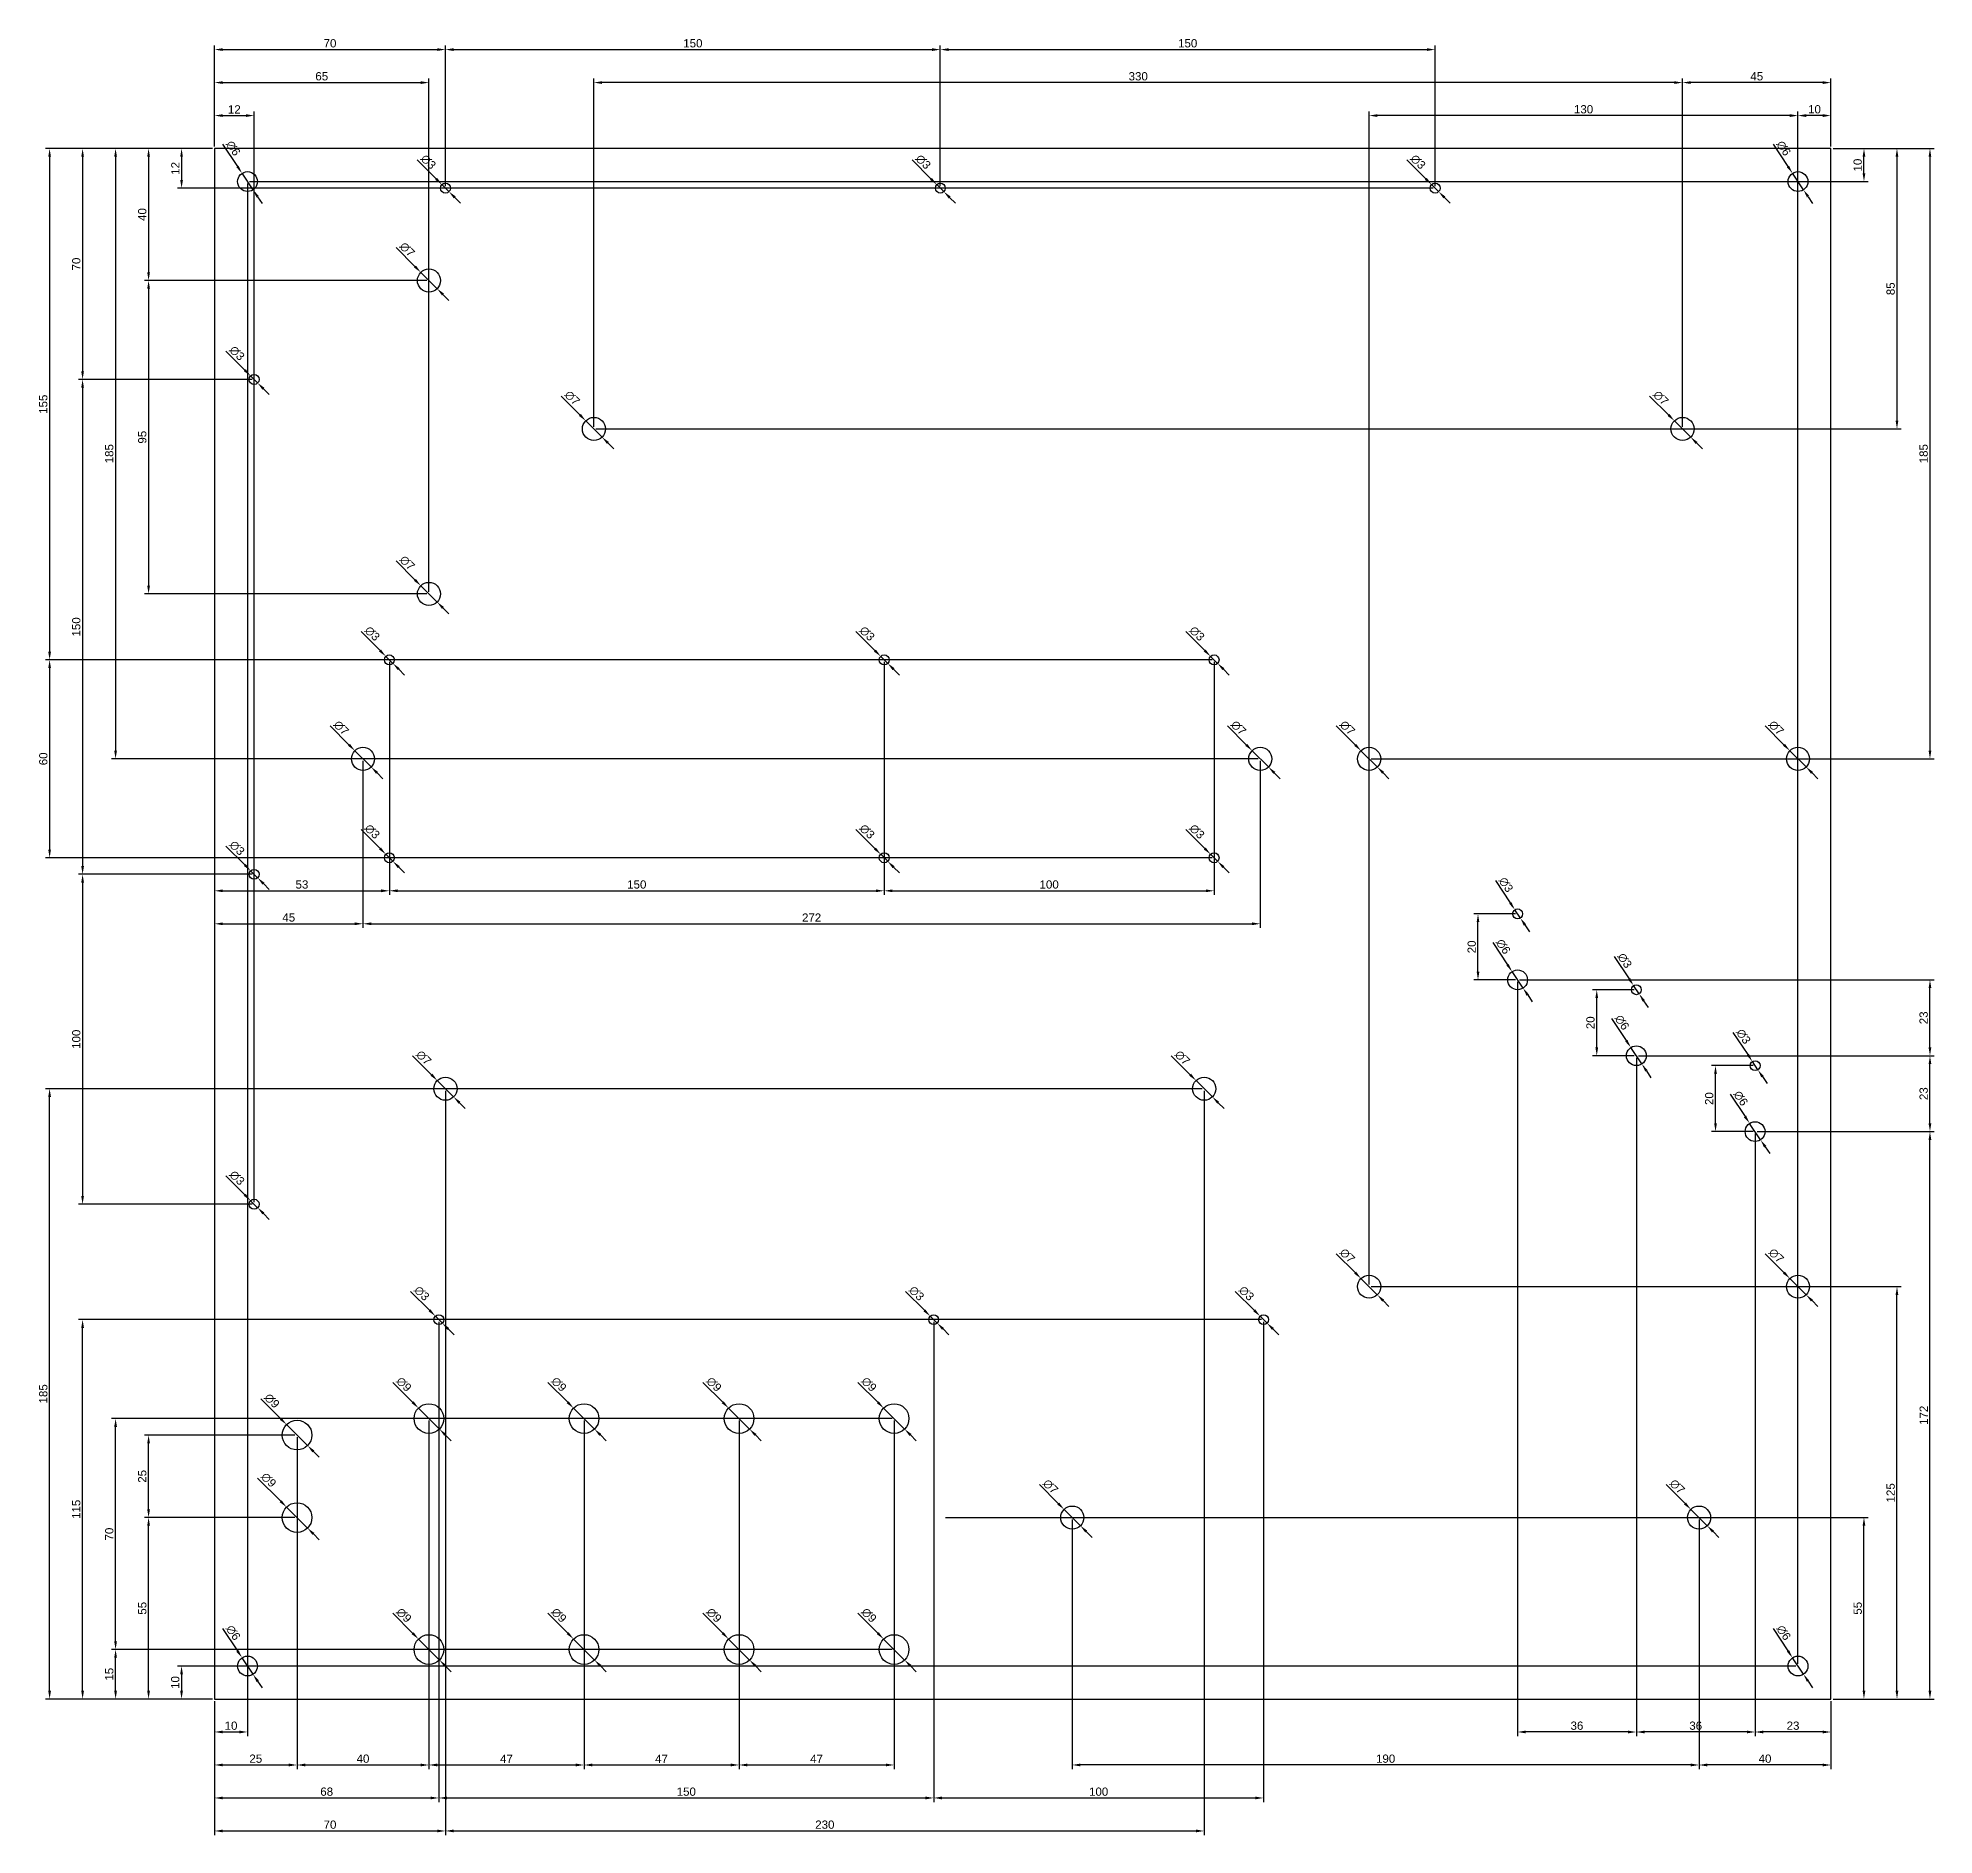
# Model space of a CAD drawing. Header units: millimetres. Extents: x 0 to 1565, y 0 to 836.
# Drawn here: x 0 to 574, y 135 to 680 of the extents above; entities that cross this region are included whole.
import ezdxf

# ---------------------------------------------------------------- set-up
doc = ezdxf.new("R2010")
doc.units = ezdxf.units.MM
doc.layers.add('Dimension', color=20, linetype='Continuous')
doc.layers.add('Dimension2', color=62, linetype='Continuous')
doc.styles.get("Standard").update_dxf_attribs({"font": 'arial.ttf'})
doc.dimstyles.new('ISO-25', dxfattribs={"dimtxt": 2.5, "dimasz": 2.5, "dimexe": 1.25, "dimexo": 0.625, "dimtad": 1, "dimtxsty": 'Standard', "dimcen": 2.5, "dimadec": 0, "dimazin": 0, "dimtfac": 1, "dimtmove": 0, "dimatfit": 3, "dimfxl": 1, "dimarcsym": 0})

msp = doc.modelspace()

# ---------------------------------------------------------------- blocks, each defined once
blk = doc.blocks.new('*D236')
at = {"layer": 'Dimension2', "color": 0, "lineweight": -2, "transparency": 16777216}
for p, q in [((525.57, 647.33), (530.07, 640.58)), ((534.79, 633.5), (531.46, 638.5)), ((536.18, 631.42), (537.56, 629.34))]:
    blk.add_line(p, q, dxfattribs=at)
at = {"layer": 'Dimension2', "color": 0, "transparency": 16777216}
for points in [[(530.42, 640.81), (529.73, 640.35), (531.46, 638.5)], [(536.52, 631.65), (535.83, 631.19), (534.79, 633.5)]]:
    blk.add_solid(points, dxfattribs=at)
at = {"layer": 'Dimension2', "color": 0, "transparency": 16777216, "insert": (528.77, 646.09), "char_height": 2.5, "attachment_point": 5, "rotation": 303.69007}
blk.add_mtext('∅6', dxfattribs=at)
blk = doc.blocks.new('*D237')
at = {"layer": 'Dimension2', "color": 0, "lineweight": -2, "transparency": 16777216}
for p, q in [((55.57, 647.33), (60.07, 640.58)), ((64.79, 633.5), (61.46, 638.5)), ((66.18, 631.42), (67.56, 629.34))]:
    blk.add_line(p, q, dxfattribs=at)
at = {"layer": 'Dimension2', "color": 0, "transparency": 16777216}
for points in [[(60.42, 640.81), (59.73, 640.35), (61.46, 638.5)], [(66.52, 631.65), (65.83, 631.19), (64.79, 633.5)]]:
    blk.add_solid(points, dxfattribs=at)
at = {"layer": 'Dimension2', "color": 0, "transparency": 16777216, "insert": (58.77, 646.09), "char_height": 2.5, "attachment_point": 5, "rotation": 303.69007}
blk.add_mtext('∅6', dxfattribs=at)
blk = doc.blocks.new('*D238')
at = {"layer": 'Dimension2', "color": 0, "lineweight": -2, "transparency": 16777216}
for p, q in [((55.57, 197.33), (60.07, 190.58)), ((64.79, 183.5), (61.46, 188.5)), ((66.18, 181.42), (67.56, 179.34))]:
    blk.add_line(p, q, dxfattribs=at)
at = {"layer": 'Dimension2', "color": 0, "transparency": 16777216}
for points in [[(60.42, 190.81), (59.73, 190.35), (61.46, 188.5)], [(66.52, 181.65), (65.83, 181.19), (64.79, 183.5)]]:
    blk.add_solid(points, dxfattribs=at)
at = {"layer": 'Dimension2', "color": 0, "transparency": 16777216, "insert": (58.77, 196.09), "char_height": 2.5, "attachment_point": 5, "rotation": 303.69007}
blk.add_mtext('∅6', dxfattribs=at)
blk = doc.blocks.new('*D239')
at = {"layer": 'Dimension2', "color": 0, "lineweight": -2, "transparency": 16777216}
for p, q in [((525.57, 197.33), (530.07, 190.58)), ((534.79, 183.5), (531.46, 188.5)), ((536.18, 181.42), (537.56, 179.34))]:
    blk.add_line(p, q, dxfattribs=at)
at = {"layer": 'Dimension2', "color": 0, "transparency": 16777216}
for points in [[(530.42, 190.81), (529.73, 190.35), (531.46, 188.5)], [(536.52, 181.65), (535.83, 181.19), (534.79, 183.5)]]:
    blk.add_solid(points, dxfattribs=at)
at = {"layer": 'Dimension2', "color": 0, "transparency": 16777216, "insert": (528.77, 196.09), "char_height": 2.5, "attachment_point": 5, "rotation": 303.69007}
blk.add_mtext('∅6', dxfattribs=at)
blk = doc.blocks.new('*D247')
at = {"layer": 'Dimension2', "color": 0, "lineweight": -2, "transparency": 16777216}
for p, q in [((533.12, 186.63), (533.12, 657.25)), ((540.62, 656), (535.62, 656)), ((543.12, 646.63), (543.12, 657.25))]:
    blk.add_line(p, q, dxfattribs=at)
at = {"layer": 'Dimension2', "color": 0, "transparency": 16777216}
for points in [[(535.62, 656.42), (535.62, 655.58), (533.12, 656)], [(540.62, 656.42), (540.62, 655.58), (543.12, 656)]]:
    blk.add_solid(points, dxfattribs=at)
at = {"layer": 'Dimension2', "color": 0, "transparency": 16777216, "insert": (538.12, 657.9), "char_height": 2.5, "attachment_point": 5}
blk.add_mtext('10', dxfattribs=at)
blk = doc.blocks.new('*D170')
at = {"layer": 'Dimension2', "color": 0, "lineweight": -2, "transparency": 16777216}
for p, q in [((543.75, 646), (554.38, 646)), ((553.13, 638.5), (553.13, 643.5)), ((63.75, 636), (554.38, 636))]:
    blk.add_line(p, q, dxfattribs=at)
at = {"layer": 'Dimension2', "color": 0, "transparency": 16777216}
for points in [[(552.71, 643.5), (553.54, 643.5), (553.13, 646)], [(552.71, 638.5), (553.54, 638.5), (553.13, 636)]]:
    blk.add_solid(points, dxfattribs=at)
at = {"layer": 'Dimension2', "color": 0, "transparency": 16777216, "insert": (551.22, 641), "char_height": 2.5, "attachment_point": 5, "rotation": 90}
blk.add_mtext('10', dxfattribs=at)
blk = doc.blocks.new('*D171')
at = {"layer": 'Dimension2', "color": 0, "lineweight": -2, "transparency": 16777216}
for p, q in [((532.5, 186), (41.87, 186)), ((43.12, 183.5), (43.12, 178.5)), ((52.5, 176), (41.87, 176))]:
    blk.add_line(p, q, dxfattribs=at)
at = {"layer": 'Dimension2', "color": 0, "transparency": 16777216}
for points in [[(42.71, 183.5), (43.54, 183.5), (43.12, 186)], [(42.71, 178.5), (43.54, 178.5), (43.12, 176)]]:
    blk.add_solid(points, dxfattribs=at)
at = {"layer": 'Dimension2', "color": 0, "transparency": 16777216, "insert": (41.22, 181), "char_height": 2.5, "attachment_point": 5, "rotation": 90}
blk.add_mtext('10', dxfattribs=at)
blk = doc.blocks.new('*D172')
at = {"layer": 'Dimension2', "color": 0, "lineweight": -2, "transparency": 16777216}
for p, q in [((63.12, 635.38), (63.12, 164.75)), ((53.12, 175.38), (53.12, 164.75)), ((55.62, 166), (60.62, 166))]:
    blk.add_line(p, q, dxfattribs=at)
at = {"layer": 'Dimension2', "color": 0, "transparency": 16777216}
for points in [[(55.62, 166.42), (55.62, 165.58), (53.12, 166)], [(60.62, 166.42), (60.62, 165.58), (63.12, 166)]]:
    blk.add_solid(points, dxfattribs=at)
at = {"layer": 'Dimension2', "color": 0, "transparency": 16777216, "insert": (58.12, 167.9), "char_height": 2.5, "attachment_point": 5}
blk.add_mtext('10', dxfattribs=at)
blk = doc.blocks.new('*D173')
at = {"layer": 'Dimension2', "color": 0, "lineweight": -2, "transparency": 16777216}
for p, q in [((78.12, 255.38), (78.12, 154.75)), ((53.12, 175.38), (53.12, 154.75)), ((55.62, 156), (75.62, 156))]:
    blk.add_line(p, q, dxfattribs=at)
at = {"layer": 'Dimension2', "color": 0, "transparency": 16777216}
for points in [[(55.62, 156.42), (55.62, 155.58), (53.12, 156)], [(75.62, 156.42), (75.62, 155.58), (78.12, 156)]]:
    blk.add_solid(points, dxfattribs=at)
at = {"layer": 'Dimension2', "color": 0, "transparency": 16777216, "insert": (65.62, 157.9), "char_height": 2.5, "attachment_point": 5}
blk.add_mtext('25', dxfattribs=at)
blk = doc.blocks.new('*D174')
at = {"layer": 'Dimension2', "color": 0, "lineweight": -2, "transparency": 16777216}
for p, q in [((77.5, 231), (31.88, 231)), ((33.13, 178.5), (33.13, 228.5)), ((52.5, 176), (31.88, 176))]:
    blk.add_line(p, q, dxfattribs=at)
at = {"layer": 'Dimension2', "color": 0, "transparency": 16777216}
for points in [[(32.71, 228.5), (33.54, 228.5), (33.13, 231)], [(32.71, 178.5), (33.54, 178.5), (33.13, 176)]]:
    blk.add_solid(points, dxfattribs=at)
at = {"layer": 'Dimension2', "color": 0, "transparency": 16777216, "insert": (31.23, 203.5), "char_height": 2.5, "attachment_point": 5, "rotation": 90}
blk.add_mtext('55', dxfattribs=at)
blk = doc.blocks.new('*D175')
at = {"layer": 'Dimension2', "color": 0, "lineweight": -2, "transparency": 16777216}
for p, q in [((77.5, 256), (31.88, 256)), ((33.13, 233.5), (33.13, 253.5)), ((77.5, 231), (31.88, 231))]:
    blk.add_line(p, q, dxfattribs=at)
at = {"layer": 'Dimension2', "color": 0, "transparency": 16777216}
for points in [[(32.71, 253.5), (33.54, 253.5), (33.13, 256)], [(32.71, 233.5), (33.54, 233.5), (33.13, 231)]]:
    blk.add_solid(points, dxfattribs=at)
at = {"layer": 'Dimension2', "color": 0, "transparency": 16777216, "insert": (31.22, 243.5), "char_height": 2.5, "attachment_point": 5, "rotation": 90}
blk.add_mtext('25', dxfattribs=at)
blk = doc.blocks.new('*D176')
at = {"layer": 'Dimension2', "color": 0, "lineweight": -2, "transparency": 16777216}
for p, q in [((118.12, 260.38), (118.12, 154.75)), ((78.12, 175.38), (78.12, 154.75)), ((80.62, 156), (115.62, 156))]:
    blk.add_line(p, q, dxfattribs=at)
at = {"layer": 'Dimension2', "color": 0, "transparency": 16777216}
for points in [[(80.62, 156.42), (80.62, 155.58), (78.12, 156)], [(115.62, 156.42), (115.62, 155.58), (118.12, 156)]]:
    blk.add_solid(points, dxfattribs=at)
at = {"layer": 'Dimension2', "color": 0, "transparency": 16777216, "insert": (98.12, 157.9), "char_height": 2.5, "attachment_point": 5}
blk.add_mtext('40', dxfattribs=at)
blk = doc.blocks.new('*D177')
at = {"layer": 'Dimension2', "color": 0, "lineweight": -2, "transparency": 16777216}
for p, q in [((258.5, 191), (21.88, 191)), ((23.13, 178.5), (23.13, 188.5)), ((52.5, 176), (21.88, 176))]:
    blk.add_line(p, q, dxfattribs=at)
at = {"layer": 'Dimension2', "color": 0, "transparency": 16777216}
for points in [[(22.71, 188.5), (23.54, 188.5), (23.13, 191)], [(22.71, 178.5), (23.54, 178.5), (23.13, 176)]]:
    blk.add_solid(points, dxfattribs=at)
at = {"layer": 'Dimension2', "color": 0, "transparency": 16777216, "insert": (21.22, 183.5), "char_height": 2.5, "attachment_point": 5, "rotation": 90}
blk.add_mtext('15', dxfattribs=at)
blk = doc.blocks.new('*D178')
at = {"layer": 'Dimension2', "color": 0, "lineweight": -2, "transparency": 16777216}
for p, q in [((258.5, 261), (21.88, 261)), ((23.13, 193.5), (23.13, 258.5)), ((52.5, 191), (21.88, 191))]:
    blk.add_line(p, q, dxfattribs=at)
at = {"layer": 'Dimension2', "color": 0, "transparency": 16777216}
for points in [[(22.71, 258.5), (23.54, 258.5), (23.13, 261)], [(22.71, 193.5), (23.54, 193.5), (23.13, 191)]]:
    blk.add_solid(points, dxfattribs=at)
at = {"layer": 'Dimension2', "color": 0, "transparency": 16777216, "insert": (21.22, 226), "char_height": 2.5, "attachment_point": 5, "rotation": 90}
blk.add_mtext('70', dxfattribs=at)
blk = doc.blocks.new('*D179')
at = {"layer": 'Dimension2', "color": 0, "lineweight": -2, "transparency": 16777216}
for p, q in [((165.12, 260.38), (165.12, 154.75)), ((118.12, 175.38), (118.12, 154.75)), ((120.62, 156), (162.62, 156))]:
    blk.add_line(p, q, dxfattribs=at)
at = {"layer": 'Dimension2', "color": 0, "transparency": 16777216}
for points in [[(120.62, 156.42), (120.62, 155.58), (118.12, 156)], [(162.62, 156.42), (162.62, 155.58), (165.12, 156)]]:
    blk.add_solid(points, dxfattribs=at)
at = {"layer": 'Dimension2', "color": 0, "transparency": 16777216, "insert": (141.62, 157.88), "char_height": 2.5, "attachment_point": 5}
blk.add_mtext('47', dxfattribs=at)
blk = doc.blocks.new('*D180')
at = {"layer": 'Dimension2', "color": 0, "lineweight": -2, "transparency": 16777216}
for p, q in [((212.12, 260.38), (212.12, 154.75)), ((165.12, 175.38), (165.12, 154.75)), ((167.62, 156), (209.62, 156))]:
    blk.add_line(p, q, dxfattribs=at)
at = {"layer": 'Dimension2', "color": 0, "transparency": 16777216}
for points in [[(167.62, 156.42), (167.62, 155.58), (165.12, 156)], [(209.62, 156.42), (209.62, 155.58), (212.12, 156)]]:
    blk.add_solid(points, dxfattribs=at)
at = {"layer": 'Dimension2', "color": 0, "transparency": 16777216, "insert": (188.62, 157.88), "char_height": 2.5, "attachment_point": 5}
blk.add_mtext('47', dxfattribs=at)
blk = doc.blocks.new('*D181')
at = {"layer": 'Dimension2', "color": 0, "lineweight": -2, "transparency": 16777216}
for p, q in [((259.12, 260.38), (259.12, 154.75)), ((212.12, 175.38), (212.12, 154.75)), ((214.62, 156), (256.62, 156))]:
    blk.add_line(p, q, dxfattribs=at)
at = {"layer": 'Dimension2', "color": 0, "transparency": 16777216}
for points in [[(214.62, 156.42), (214.62, 155.58), (212.12, 156)], [(256.62, 156.42), (256.62, 155.58), (259.12, 156)]]:
    blk.add_solid(points, dxfattribs=at)
at = {"layer": 'Dimension2', "color": 0, "transparency": 16777216, "insert": (235.62, 157.88), "char_height": 2.5, "attachment_point": 5}
blk.add_mtext('47', dxfattribs=at)
blk = doc.blocks.new('*D248')
at = {"layer": 'Dimension2', "color": 0, "lineweight": -2, "transparency": 16777216}
for p, q in [((66.14, 242.98), (73.18, 235.95)), ((81.31, 227.82), (74.94, 234.18)), ((83.07, 226.05), (84.84, 224.28))]:
    blk.add_line(p, q, dxfattribs=at)
at = {"layer": 'Dimension2', "color": 0, "transparency": 16777216}
for points in [[(73.47, 236.24), (72.88, 235.66), (74.94, 234.18)], [(83.37, 226.34), (82.78, 225.76), (81.31, 227.82)]]:
    blk.add_solid(points, dxfattribs=at)
at = {"layer": 'Dimension2', "color": 0, "transparency": 16777216, "insert": (69.52, 242.39), "char_height": 2.5, "attachment_point": 5, "rotation": 315}
blk.add_mtext('∅9', dxfattribs=at)
blk = doc.blocks.new('*D249')
at = {"layer": 'Dimension2', "color": 0, "lineweight": -2, "transparency": 16777216}
for p, q in [((67.14, 266.98), (73.18, 260.95)), ((81.31, 252.82), (74.94, 259.18)), ((83.07, 251.05), (84.84, 249.28))]:
    blk.add_line(p, q, dxfattribs=at)
at = {"layer": 'Dimension2', "color": 0, "transparency": 16777216}
for points in [[(73.47, 261.24), (72.88, 260.66), (74.94, 259.18)], [(83.37, 251.34), (82.78, 250.76), (81.31, 252.82)]]:
    blk.add_solid(points, dxfattribs=at)
at = {"layer": 'Dimension2', "color": 0, "transparency": 16777216, "insert": (70.52, 266.39), "char_height": 2.5, "attachment_point": 5, "rotation": 315}
blk.add_mtext('∅9', dxfattribs=at)
blk = doc.blocks.new('*D250')
at = {"layer": 'Dimension2', "color": 0, "lineweight": -2, "transparency": 16777216}
for p, q in [((107.14, 271.98), (113.18, 265.95)), ((121.31, 257.82), (114.94, 264.18)), ((123.07, 256.05), (124.84, 254.28))]:
    blk.add_line(p, q, dxfattribs=at)
at = {"layer": 'Dimension2', "color": 0, "transparency": 16777216}
for points in [[(113.47, 266.24), (112.88, 265.66), (114.94, 264.18)], [(123.37, 256.34), (122.78, 255.76), (121.31, 257.82)]]:
    blk.add_solid(points, dxfattribs=at)
at = {"layer": 'Dimension2', "color": 0, "transparency": 16777216, "insert": (110.52, 271.39), "char_height": 2.5, "attachment_point": 5, "rotation": 315}
blk.add_mtext('∅9', dxfattribs=at)
blk = doc.blocks.new('*D251')
at = {"layer": 'Dimension2', "color": 0, "lineweight": -2, "transparency": 16777216}
for p, q in [((154.14, 271.98), (160.18, 265.95)), ((168.31, 257.82), (161.94, 264.18)), ((170.07, 256.05), (171.84, 254.28))]:
    blk.add_line(p, q, dxfattribs=at)
at = {"layer": 'Dimension2', "color": 0, "transparency": 16777216}
for points in [[(160.47, 266.24), (159.88, 265.66), (161.94, 264.18)], [(170.37, 256.34), (169.78, 255.76), (168.31, 257.82)]]:
    blk.add_solid(points, dxfattribs=at)
at = {"layer": 'Dimension2', "color": 0, "transparency": 16777216, "insert": (157.52, 271.39), "char_height": 2.5, "attachment_point": 5, "rotation": 315}
blk.add_mtext('∅9', dxfattribs=at)
blk = doc.blocks.new('*D252')
at = {"layer": 'Dimension2', "color": 0, "lineweight": -2, "transparency": 16777216}
for p, q in [((201.14, 271.98), (207.18, 265.95)), ((215.31, 257.82), (208.94, 264.18)), ((217.07, 256.05), (218.84, 254.28))]:
    blk.add_line(p, q, dxfattribs=at)
at = {"layer": 'Dimension2', "color": 0, "transparency": 16777216}
for points in [[(207.47, 266.24), (206.88, 265.66), (208.94, 264.18)], [(217.37, 256.34), (216.78, 255.76), (215.31, 257.82)]]:
    blk.add_solid(points, dxfattribs=at)
at = {"layer": 'Dimension2', "color": 0, "transparency": 16777216, "insert": (204.52, 271.39), "char_height": 2.5, "attachment_point": 5, "rotation": 315}
blk.add_mtext('∅9', dxfattribs=at)
blk = doc.blocks.new('*D253')
at = {"layer": 'Dimension2', "color": 0, "lineweight": -2, "transparency": 16777216}
for p, q in [((248.14, 271.98), (254.18, 265.95)), ((262.31, 257.82), (255.94, 264.18)), ((264.07, 256.05), (265.84, 254.28))]:
    blk.add_line(p, q, dxfattribs=at)
at = {"layer": 'Dimension2', "color": 0, "transparency": 16777216}
for points in [[(254.47, 266.24), (253.88, 265.66), (255.94, 264.18)], [(264.37, 256.34), (263.78, 255.76), (262.31, 257.82)]]:
    blk.add_solid(points, dxfattribs=at)
at = {"layer": 'Dimension2', "color": 0, "transparency": 16777216, "insert": (251.52, 271.39), "char_height": 2.5, "attachment_point": 5, "rotation": 315}
blk.add_mtext('∅9', dxfattribs=at)
blk = doc.blocks.new('*D254')
at = {"layer": 'Dimension2', "color": 0, "lineweight": -2, "transparency": 16777216}
for p, q in [((248.14, 201.98), (254.18, 195.95)), ((262.31, 187.82), (255.94, 194.18)), ((264.07, 186.05), (265.84, 184.28))]:
    blk.add_line(p, q, dxfattribs=at)
at = {"layer": 'Dimension2', "color": 0, "transparency": 16777216}
for points in [[(254.47, 196.24), (253.88, 195.66), (255.94, 194.18)], [(264.37, 186.34), (263.78, 185.76), (262.31, 187.82)]]:
    blk.add_solid(points, dxfattribs=at)
at = {"layer": 'Dimension2', "color": 0, "transparency": 16777216, "insert": (251.52, 201.39), "char_height": 2.5, "attachment_point": 5, "rotation": 315}
blk.add_mtext('∅9', dxfattribs=at)
blk = doc.blocks.new('*D255')
at = {"layer": 'Dimension2', "color": 0, "lineweight": -2, "transparency": 16777216}
for p, q in [((201.14, 201.98), (207.18, 195.95)), ((215.31, 187.82), (208.94, 194.18)), ((217.07, 186.05), (218.84, 184.28))]:
    blk.add_line(p, q, dxfattribs=at)
at = {"layer": 'Dimension2', "color": 0, "transparency": 16777216}
for points in [[(207.47, 196.24), (206.88, 195.66), (208.94, 194.18)], [(217.37, 186.34), (216.78, 185.76), (215.31, 187.82)]]:
    blk.add_solid(points, dxfattribs=at)
at = {"layer": 'Dimension2', "color": 0, "transparency": 16777216, "insert": (204.52, 201.39), "char_height": 2.5, "attachment_point": 5, "rotation": 315}
blk.add_mtext('∅9', dxfattribs=at)
blk = doc.blocks.new('*D256')
at = {"layer": 'Dimension2', "color": 0, "lineweight": -2, "transparency": 16777216}
for p, q in [((154.14, 201.98), (160.18, 195.95)), ((168.31, 187.82), (161.94, 194.18)), ((170.07, 186.05), (171.84, 184.28))]:
    blk.add_line(p, q, dxfattribs=at)
at = {"layer": 'Dimension2', "color": 0, "transparency": 16777216}
for points in [[(160.47, 196.24), (159.88, 195.66), (161.94, 194.18)], [(170.37, 186.34), (169.78, 185.76), (168.31, 187.82)]]:
    blk.add_solid(points, dxfattribs=at)
at = {"layer": 'Dimension2', "color": 0, "transparency": 16777216, "insert": (157.52, 201.39), "char_height": 2.5, "attachment_point": 5, "rotation": 315}
blk.add_mtext('∅9', dxfattribs=at)
blk = doc.blocks.new('*D257')
at = {"layer": 'Dimension2', "color": 0, "lineweight": -2, "transparency": 16777216}
for p, q in [((107.14, 201.98), (113.18, 195.95)), ((121.31, 187.82), (114.94, 194.18)), ((123.07, 186.05), (124.84, 184.28))]:
    blk.add_line(p, q, dxfattribs=at)
at = {"layer": 'Dimension2', "color": 0, "transparency": 16777216}
for points in [[(113.47, 196.24), (112.88, 195.66), (114.94, 194.18)], [(123.37, 186.34), (122.78, 185.76), (121.31, 187.82)]]:
    blk.add_solid(points, dxfattribs=at)
at = {"layer": 'Dimension2', "color": 0, "transparency": 16777216, "insert": (110.52, 201.39), "char_height": 2.5, "attachment_point": 5, "rotation": 315}
blk.add_mtext('∅9', dxfattribs=at)
blk = doc.blocks.new('*D258')
at = {"layer": 'Dimension2', "color": 0, "lineweight": -2, "transparency": 16777216}
for p, q in [((274.75, 231), (554.37, 231)), ((553.12, 178.5), (553.12, 228.5)), ((543.75, 176), (554.37, 176))]:
    blk.add_line(p, q, dxfattribs=at)
at = {"layer": 'Dimension2', "color": 0, "transparency": 16777216}
for points in [[(552.71, 228.5), (553.54, 228.5), (553.12, 231)], [(552.71, 178.5), (553.54, 178.5), (553.12, 176)]]:
    blk.add_solid(points, dxfattribs=at)
at = {"layer": 'Dimension2', "color": 0, "transparency": 16777216, "insert": (551.23, 203.5), "char_height": 2.5, "attachment_point": 5, "rotation": 90}
blk.add_mtext('55', dxfattribs=at)
blk = doc.blocks.new('*D182')
at = {"layer": 'Dimension2', "color": 0, "lineweight": -2, "transparency": 16777216}
for p, q in [((503.12, 230.38), (503.12, 154.75)), ((543.12, 175.38), (543.12, 154.75)), ((540.62, 156), (505.62, 156))]:
    blk.add_line(p, q, dxfattribs=at)
at = {"layer": 'Dimension2', "color": 0, "transparency": 16777216}
for points in [[(505.62, 156.42), (505.62, 155.58), (503.12, 156)], [(540.62, 156.42), (540.62, 155.58), (543.12, 156)]]:
    blk.add_solid(points, dxfattribs=at)
at = {"layer": 'Dimension2', "color": 0, "transparency": 16777216, "insert": (523.12, 157.9), "char_height": 2.5, "attachment_point": 5}
blk.add_mtext('40', dxfattribs=at)
blk = doc.blocks.new('*D183')
at = {"layer": 'Dimension2', "color": 0, "lineweight": -2, "transparency": 16777216}
for p, q in [((313.12, 230.38), (313.12, 154.75)), ((503.12, 175.38), (503.12, 154.75)), ((500.62, 156), (315.62, 156))]:
    blk.add_line(p, q, dxfattribs=at)
at = {"layer": 'Dimension2', "color": 0, "transparency": 16777216}
for points in [[(315.62, 156.42), (315.62, 155.58), (313.12, 156)], [(500.62, 156.42), (500.62, 155.58), (503.12, 156)]]:
    blk.add_solid(points, dxfattribs=at)
at = {"layer": 'Dimension2', "color": 0, "transparency": 16777216, "insert": (408.12, 157.9), "char_height": 2.5, "attachment_point": 5}
blk.add_mtext('190', dxfattribs=at)
blk = doc.blocks.new('*D259')
at = {"layer": 'Dimension2', "color": 0, "lineweight": -2, "transparency": 16777216}
for p, q in [((493.15, 240.98), (498.88, 235.24)), ((505.6, 228.53), (500.65, 233.47)), ((507.37, 226.76), (509.14, 224.99))]:
    blk.add_line(p, q, dxfattribs=at)
at = {"layer": 'Dimension2', "color": 0, "transparency": 16777216}
for points in [[(499.18, 235.54), (498.59, 234.95), (500.65, 233.47)], [(507.66, 227.05), (507.07, 226.46), (505.6, 228.53)]]:
    blk.add_solid(points, dxfattribs=at)
at = {"layer": 'Dimension2', "color": 0, "transparency": 16777216, "insert": (496.53, 240.39), "char_height": 2.5, "attachment_point": 5, "rotation": 315}
blk.add_mtext('∅7', dxfattribs=at)
blk = doc.blocks.new('*D260')
at = {"layer": 'Dimension2', "color": 0, "lineweight": -2, "transparency": 16777216}
for p, q in [((303.15, 240.98), (308.88, 235.24)), ((315.6, 228.53), (310.65, 233.47)), ((317.37, 226.76), (319.14, 224.99))]:
    blk.add_line(p, q, dxfattribs=at)
at = {"layer": 'Dimension2', "color": 0, "transparency": 16777216}
for points in [[(309.18, 235.54), (308.59, 234.95), (310.65, 233.47)], [(317.66, 227.05), (317.07, 226.46), (315.6, 228.53)]]:
    blk.add_solid(points, dxfattribs=at)
at = {"layer": 'Dimension2', "color": 0, "transparency": 16777216, "insert": (306.53, 240.39), "char_height": 2.5, "attachment_point": 5, "rotation": 315}
blk.add_mtext('∅7', dxfattribs=at)
blk = doc.blocks.new('*D184')
at = {"layer": 'Dimension2', "color": 0, "lineweight": -2, "transparency": 16777216}
for p, q in [((370.5, 291), (11.88, 291)), ((13.13, 178.5), (13.13, 288.5)), ((52.5, 176), (11.88, 176))]:
    blk.add_line(p, q, dxfattribs=at)
at = {"layer": 'Dimension2', "color": 0, "transparency": 16777216}
for points in [[(12.71, 288.5), (13.54, 288.5), (13.13, 291)], [(12.71, 178.5), (13.54, 178.5), (13.13, 176)]]:
    blk.add_solid(points, dxfattribs=at)
at = {"layer": 'Dimension2', "color": 0, "transparency": 16777216, "insert": (11.22, 233.5), "char_height": 2.5, "attachment_point": 5, "rotation": 90}
blk.add_mtext('115', dxfattribs=at)
blk = doc.blocks.new('*D185')
at = {"layer": 'Dimension2', "color": 0, "lineweight": -2, "transparency": 16777216}
for p, q in [((121.12, 290.38), (121.12, 144.75)), ((53.12, 175.38), (53.12, 144.75)), ((55.62, 146), (118.62, 146))]:
    blk.add_line(p, q, dxfattribs=at)
at = {"layer": 'Dimension2', "color": 0, "transparency": 16777216}
for points in [[(55.62, 146.42), (55.62, 145.58), (53.12, 146)], [(118.62, 146.42), (118.62, 145.58), (121.12, 146)]]:
    blk.add_solid(points, dxfattribs=at)
at = {"layer": 'Dimension2', "color": 0, "transparency": 16777216, "insert": (87.12, 147.9), "char_height": 2.5, "attachment_point": 5}
blk.add_mtext('68', dxfattribs=at)
blk = doc.blocks.new('*D186')
at = {"layer": 'Dimension2', "color": 0, "lineweight": -2, "transparency": 16777216}
for p, q in [((271.12, 290.38), (271.12, 144.75)), ((121.12, 175.38), (121.12, 144.75)), ((123.62, 146), (268.62, 146))]:
    blk.add_line(p, q, dxfattribs=at)
at = {"layer": 'Dimension2', "color": 0, "transparency": 16777216}
for points in [[(123.62, 146.42), (123.62, 145.58), (121.12, 146)], [(268.62, 146.42), (268.62, 145.58), (271.12, 146)]]:
    blk.add_solid(points, dxfattribs=at)
at = {"layer": 'Dimension2', "color": 0, "transparency": 16777216, "insert": (196.12, 147.9), "char_height": 2.5, "attachment_point": 5}
blk.add_mtext('150', dxfattribs=at)
blk = doc.blocks.new('*D187')
at = {"layer": 'Dimension2', "color": 0, "lineweight": -2, "transparency": 16777216}
for p, q in [((371.12, 290.38), (371.12, 144.75)), ((271.12, 175.38), (271.12, 144.75)), ((273.62, 146), (368.62, 146))]:
    blk.add_line(p, q, dxfattribs=at)
at = {"layer": 'Dimension2', "color": 0, "transparency": 16777216}
for points in [[(273.62, 146.42), (273.62, 145.58), (271.12, 146)], [(368.62, 146.42), (368.62, 145.58), (371.12, 146)]]:
    blk.add_solid(points, dxfattribs=at)
at = {"layer": 'Dimension2', "color": 0, "transparency": 16777216, "insert": (321.12, 147.9), "char_height": 2.5, "attachment_point": 5}
blk.add_mtext('100', dxfattribs=at)
blk = doc.blocks.new('*D261')
at = {"layer": 'Dimension2', "color": 0, "lineweight": -2, "transparency": 16777216}
for p, q in [((362.56, 299.56), (368.3, 293.83)), ((372.19, 289.94), (370.06, 292.06)), ((373.95, 288.17), (375.72, 286.4))]:
    blk.add_line(p, q, dxfattribs=at)
at = {"layer": 'Dimension2', "color": 0, "transparency": 16777216}
for points in [[(368.59, 294.12), (368, 293.53), (370.06, 292.06)], [(374.25, 288.47), (373.66, 287.88), (372.19, 289.94)]]:
    blk.add_solid(points, dxfattribs=at)
at = {"layer": 'Dimension2', "color": 0, "transparency": 16777216, "insert": (365.94, 298.97), "char_height": 2.5, "attachment_point": 5, "rotation": 315}
blk.add_mtext('∅3', dxfattribs=at)
blk = doc.blocks.new('*D262')
at = {"layer": 'Dimension2', "color": 0, "lineweight": -2, "transparency": 16777216}
for p, q in [((262.56, 299.56), (268.3, 293.83)), ((272.19, 289.94), (270.06, 292.06)), ((273.95, 288.17), (275.72, 286.4))]:
    blk.add_line(p, q, dxfattribs=at)
at = {"layer": 'Dimension2', "color": 0, "transparency": 16777216}
for points in [[(268.59, 294.12), (268, 293.53), (270.06, 292.06)], [(274.25, 288.47), (273.66, 287.88), (272.19, 289.94)]]:
    blk.add_solid(points, dxfattribs=at)
at = {"layer": 'Dimension2', "color": 0, "transparency": 16777216, "insert": (265.94, 298.97), "char_height": 2.5, "attachment_point": 5, "rotation": 315}
blk.add_mtext('∅3', dxfattribs=at)
blk = doc.blocks.new('*D263')
at = {"layer": 'Dimension2', "color": 0, "lineweight": -2, "transparency": 16777216}
for p, q in [((112.56, 299.56), (118.3, 293.83)), ((122.19, 289.94), (120.06, 292.06)), ((123.95, 288.17), (125.72, 286.4))]:
    blk.add_line(p, q, dxfattribs=at)
at = {"layer": 'Dimension2', "color": 0, "transparency": 16777216}
for points in [[(118.59, 294.12), (118, 293.53), (120.06, 292.06)], [(124.25, 288.47), (123.66, 287.88), (122.19, 289.94)]]:
    blk.add_solid(points, dxfattribs=at)
at = {"layer": 'Dimension2', "color": 0, "transparency": 16777216, "insert": (115.94, 298.97), "char_height": 2.5, "attachment_point": 5, "rotation": 315}
blk.add_mtext('∅3', dxfattribs=at)
blk = doc.blocks.new('*D188')
at = {"layer": 'Dimension2', "color": 0, "lineweight": -2, "transparency": 16777216}
for p, q in [((352.5, 361), (1.88, 361)), ((3.13, 178.5), (3.13, 358.5)), ((52.5, 176), (1.88, 176))]:
    blk.add_line(p, q, dxfattribs=at)
at = {"layer": 'Dimension2', "color": 0, "transparency": 16777216}
for points in [[(2.71, 358.5), (3.54, 358.5), (3.13, 361)], [(2.71, 178.5), (3.54, 178.5), (3.13, 176)]]:
    blk.add_solid(points, dxfattribs=at)
at = {"layer": 'Dimension2', "color": 0, "transparency": 16777216, "insert": (1.22, 268.5), "char_height": 2.5, "attachment_point": 5, "rotation": 90}
blk.add_mtext('185', dxfattribs=at)
blk = doc.blocks.new('*D189')
at = {"layer": 'Dimension2', "color": 0, "lineweight": -2, "transparency": 16777216}
for p, q in [((123.12, 360.38), (123.12, 134.75)), ((53.12, 175.38), (53.12, 134.75)), ((55.62, 136), (120.62, 136))]:
    blk.add_line(p, q, dxfattribs=at)
at = {"layer": 'Dimension2', "color": 0, "transparency": 16777216}
for points in [[(55.62, 136.42), (55.62, 135.58), (53.12, 136)], [(120.62, 136.42), (120.62, 135.58), (123.12, 136)]]:
    blk.add_solid(points, dxfattribs=at)
at = {"layer": 'Dimension2', "color": 0, "transparency": 16777216, "insert": (88.12, 137.9), "char_height": 2.5, "attachment_point": 5}
blk.add_mtext('70', dxfattribs=at)
blk = doc.blocks.new('*D190')
at = {"layer": 'Dimension2', "color": 0, "lineweight": -2, "transparency": 16777216}
for p, q in [((353.12, 360.38), (353.12, 134.75)), ((123.12, 175.38), (123.12, 134.75)), ((125.62, 136), (350.62, 136))]:
    blk.add_line(p, q, dxfattribs=at)
at = {"layer": 'Dimension2', "color": 0, "transparency": 16777216}
for points in [[(125.62, 136.42), (125.62, 135.58), (123.12, 136)], [(350.62, 136.42), (350.62, 135.58), (353.12, 136)]]:
    blk.add_solid(points, dxfattribs=at)
at = {"layer": 'Dimension2', "color": 0, "transparency": 16777216, "insert": (238.12, 137.9), "char_height": 2.5, "attachment_point": 5}
blk.add_mtext('230', dxfattribs=at)
blk = doc.blocks.new('*D264')
at = {"layer": 'Dimension2', "color": 0, "lineweight": -2, "transparency": 16777216}
for p, q in [((343.15, 370.98), (348.88, 365.24)), ((355.6, 358.53), (350.65, 363.47)), ((357.37, 356.76), (359.14, 354.99))]:
    blk.add_line(p, q, dxfattribs=at)
at = {"layer": 'Dimension2', "color": 0, "transparency": 16777216}
for points in [[(349.18, 365.54), (348.59, 364.95), (350.65, 363.47)], [(357.66, 357.05), (357.07, 356.46), (355.6, 358.53)]]:
    blk.add_solid(points, dxfattribs=at)
at = {"layer": 'Dimension2', "color": 0, "transparency": 16777216, "insert": (346.53, 370.39), "char_height": 2.5, "attachment_point": 5, "rotation": 315}
blk.add_mtext('∅7', dxfattribs=at)
blk = doc.blocks.new('*D265')
at = {"layer": 'Dimension2', "color": 0, "lineweight": -2, "transparency": 16777216}
for p, q in [((113.15, 370.98), (118.88, 365.24)), ((125.6, 358.53), (120.65, 363.47)), ((127.37, 356.76), (129.14, 354.99))]:
    blk.add_line(p, q, dxfattribs=at)
at = {"layer": 'Dimension2', "color": 0, "transparency": 16777216}
for points in [[(119.18, 365.54), (118.59, 364.95), (120.65, 363.47)], [(127.66, 357.05), (127.07, 356.46), (125.6, 358.53)]]:
    blk.add_solid(points, dxfattribs=at)
at = {"layer": 'Dimension2', "color": 0, "transparency": 16777216, "insert": (116.53, 370.39), "char_height": 2.5, "attachment_point": 5, "rotation": 315}
blk.add_mtext('∅7', dxfattribs=at)
blk = doc.blocks.new('*D191')
at = {"layer": 'Dimension2', "color": 0, "lineweight": -2, "transparency": 16777216}
for p, q in [((52.5, 646), (1.88, 646)), ((3.13, 643.5), (3.13, 493.5)), ((355.5, 491), (1.88, 491))]:
    blk.add_line(p, q, dxfattribs=at)
at = {"layer": 'Dimension2', "color": 0, "transparency": 16777216}
for points in [[(2.71, 643.5), (3.54, 643.5), (3.13, 646)], [(2.71, 493.5), (3.54, 493.5), (3.13, 491)]]:
    blk.add_solid(points, dxfattribs=at)
at = {"layer": 'Dimension2', "color": 0, "transparency": 16777216, "insert": (1.22, 568.5), "char_height": 2.5, "attachment_point": 5, "rotation": 90}
blk.add_mtext('155', dxfattribs=at)
blk = doc.blocks.new('*D192')
at = {"layer": 'Dimension2', "color": 0, "lineweight": -2, "transparency": 16777216}
for p, q in [((52.5, 491), (1.88, 491)), ((3.13, 488.5), (3.13, 433.5)), ((355.5, 431), (1.88, 431))]:
    blk.add_line(p, q, dxfattribs=at)
at = {"layer": 'Dimension2', "color": 0, "transparency": 16777216}
for points in [[(2.71, 488.5), (3.54, 488.5), (3.13, 491)], [(2.71, 433.5), (3.54, 433.5), (3.13, 431)]]:
    blk.add_solid(points, dxfattribs=at)
at = {"layer": 'Dimension2', "color": 0, "transparency": 16777216, "insert": (1.22, 461), "char_height": 2.5, "attachment_point": 5, "rotation": 90}
blk.add_mtext('60', dxfattribs=at)
blk = doc.blocks.new('*D193')
at = {"layer": 'Dimension2', "color": 0, "lineweight": -2, "transparency": 16777216}
for p, q in [((52.5, 646), (21.88, 646)), ((23.13, 643.5), (23.13, 463.5)), ((369.5, 461), (21.88, 461))]:
    blk.add_line(p, q, dxfattribs=at)
at = {"layer": 'Dimension2', "color": 0, "transparency": 16777216}
for points in [[(22.71, 643.5), (23.54, 643.5), (23.13, 646)], [(22.71, 463.5), (23.54, 463.5), (23.13, 461)]]:
    blk.add_solid(points, dxfattribs=at)
at = {"layer": 'Dimension2', "color": 0, "transparency": 16777216, "insert": (21.22, 553.5), "char_height": 2.5, "attachment_point": 5, "rotation": 90}
blk.add_mtext('185', dxfattribs=at)
blk = doc.blocks.new('*D194')
at = {"layer": 'Dimension2', "color": 0, "lineweight": -2, "transparency": 16777216}
for p, q in [((106.12, 490.38), (106.12, 419.75)), ((53.12, 430.38), (53.12, 419.75)), ((55.62, 421), (103.62, 421))]:
    blk.add_line(p, q, dxfattribs=at)
at = {"layer": 'Dimension2', "color": 0, "transparency": 16777216}
for points in [[(55.62, 421.42), (55.62, 420.58), (53.12, 421)], [(103.62, 421.42), (103.62, 420.58), (106.12, 421)]]:
    blk.add_solid(points, dxfattribs=at)
at = {"layer": 'Dimension2', "color": 0, "transparency": 16777216, "insert": (79.62, 422.9), "char_height": 2.5, "attachment_point": 5}
blk.add_mtext('53', dxfattribs=at)
blk = doc.blocks.new('*D195')
at = {"layer": 'Dimension2', "color": 0, "lineweight": -2, "transparency": 16777216}
for p, q in [((256.12, 490.38), (256.12, 419.75)), ((106.12, 430.38), (106.12, 419.75)), ((108.62, 421), (253.62, 421))]:
    blk.add_line(p, q, dxfattribs=at)
at = {"layer": 'Dimension2', "color": 0, "transparency": 16777216}
for points in [[(108.62, 421.42), (108.62, 420.58), (106.12, 421)], [(253.62, 421.42), (253.62, 420.58), (256.12, 421)]]:
    blk.add_solid(points, dxfattribs=at)
at = {"layer": 'Dimension2', "color": 0, "transparency": 16777216, "insert": (181.12, 422.9), "char_height": 2.5, "attachment_point": 5}
blk.add_mtext('150', dxfattribs=at)
blk = doc.blocks.new('*D196')
at = {"layer": 'Dimension2', "color": 0, "lineweight": -2, "transparency": 16777216}
for p, q in [((356.12, 490.38), (356.12, 419.75)), ((256.12, 430.38), (256.12, 419.75)), ((258.62, 421), (353.62, 421))]:
    blk.add_line(p, q, dxfattribs=at)
at = {"layer": 'Dimension2', "color": 0, "transparency": 16777216}
for points in [[(258.62, 421.42), (258.62, 420.58), (256.12, 421)], [(353.62, 421.42), (353.62, 420.58), (356.12, 421)]]:
    blk.add_solid(points, dxfattribs=at)
at = {"layer": 'Dimension2', "color": 0, "transparency": 16777216, "insert": (306.12, 422.9), "char_height": 2.5, "attachment_point": 5}
blk.add_mtext('100', dxfattribs=at)
blk = doc.blocks.new('*D266')
at = {"layer": 'Dimension2', "color": 0, "lineweight": -2, "transparency": 16777216}
for p, q in [((347.56, 439.56), (353.3, 433.83)), ((357.19, 429.94), (355.06, 432.06)), ((358.95, 428.17), (360.72, 426.4))]:
    blk.add_line(p, q, dxfattribs=at)
at = {"layer": 'Dimension2', "color": 0, "transparency": 16777216}
for points in [[(353.59, 434.12), (353, 433.53), (355.06, 432.06)], [(359.25, 428.47), (358.66, 427.88), (357.19, 429.94)]]:
    blk.add_solid(points, dxfattribs=at)
at = {"layer": 'Dimension2', "color": 0, "transparency": 16777216, "insert": (350.94, 438.97), "char_height": 2.5, "attachment_point": 5, "rotation": 315}
blk.add_mtext('∅3', dxfattribs=at)
blk = doc.blocks.new('*D267')
at = {"layer": 'Dimension2', "color": 0, "lineweight": -2, "transparency": 16777216}
for p, q in [((347.56, 499.56), (353.3, 493.83)), ((357.19, 489.94), (355.06, 492.06)), ((358.95, 488.17), (360.72, 486.4))]:
    blk.add_line(p, q, dxfattribs=at)
at = {"layer": 'Dimension2', "color": 0, "transparency": 16777216}
for points in [[(353.59, 494.12), (353, 493.53), (355.06, 492.06)], [(359.25, 488.47), (358.66, 487.88), (357.19, 489.94)]]:
    blk.add_solid(points, dxfattribs=at)
at = {"layer": 'Dimension2', "color": 0, "transparency": 16777216, "insert": (350.94, 498.97), "char_height": 2.5, "attachment_point": 5, "rotation": 315}
blk.add_mtext('∅3', dxfattribs=at)
blk = doc.blocks.new('*D268')
at = {"layer": 'Dimension2', "color": 0, "lineweight": -2, "transparency": 16777216}
for p, q in [((247.56, 439.56), (253.3, 433.83)), ((257.19, 429.94), (255.06, 432.06)), ((258.95, 428.17), (260.72, 426.4))]:
    blk.add_line(p, q, dxfattribs=at)
at = {"layer": 'Dimension2', "color": 0, "transparency": 16777216}
for points in [[(253.59, 434.12), (253, 433.53), (255.06, 432.06)], [(259.25, 428.47), (258.66, 427.88), (257.19, 429.94)]]:
    blk.add_solid(points, dxfattribs=at)
at = {"layer": 'Dimension2', "color": 0, "transparency": 16777216, "insert": (250.94, 438.97), "char_height": 2.5, "attachment_point": 5, "rotation": 315}
blk.add_mtext('∅3', dxfattribs=at)
blk = doc.blocks.new('*D269')
at = {"layer": 'Dimension2', "color": 0, "lineweight": -2, "transparency": 16777216}
for p, q in [((247.56, 499.56), (253.3, 493.83)), ((257.19, 489.94), (255.06, 492.06)), ((258.95, 488.17), (260.72, 486.4))]:
    blk.add_line(p, q, dxfattribs=at)
at = {"layer": 'Dimension2', "color": 0, "transparency": 16777216}
for points in [[(253.59, 494.12), (253, 493.53), (255.06, 492.06)], [(259.25, 488.47), (258.66, 487.88), (257.19, 489.94)]]:
    blk.add_solid(points, dxfattribs=at)
at = {"layer": 'Dimension2', "color": 0, "transparency": 16777216, "insert": (250.94, 498.97), "char_height": 2.5, "attachment_point": 5, "rotation": 315}
blk.add_mtext('∅3', dxfattribs=at)
blk = doc.blocks.new('*D270')
at = {"layer": 'Dimension2', "color": 0, "lineweight": -2, "transparency": 16777216}
for p, q in [((97.56, 499.56), (103.3, 493.83)), ((107.19, 489.94), (105.06, 492.06)), ((108.95, 488.17), (110.72, 486.4))]:
    blk.add_line(p, q, dxfattribs=at)
at = {"layer": 'Dimension2', "color": 0, "transparency": 16777216}
for points in [[(103.59, 494.12), (103, 493.53), (105.06, 492.06)], [(109.25, 488.47), (108.66, 487.88), (107.19, 489.94)]]:
    blk.add_solid(points, dxfattribs=at)
at = {"layer": 'Dimension2', "color": 0, "transparency": 16777216, "insert": (100.94, 498.97), "char_height": 2.5, "attachment_point": 5, "rotation": 315}
blk.add_mtext('∅3', dxfattribs=at)
blk = doc.blocks.new('*D271')
at = {"layer": 'Dimension2', "color": 0, "lineweight": -2, "transparency": 16777216}
for p, q in [((97.56, 439.56), (103.3, 433.83)), ((107.19, 429.94), (105.06, 432.06)), ((108.95, 428.17), (110.72, 426.4))]:
    blk.add_line(p, q, dxfattribs=at)
at = {"layer": 'Dimension2', "color": 0, "transparency": 16777216}
for points in [[(103.59, 434.12), (103, 433.53), (105.06, 432.06)], [(109.25, 428.47), (108.66, 427.88), (107.19, 429.94)]]:
    blk.add_solid(points, dxfattribs=at)
at = {"layer": 'Dimension2', "color": 0, "transparency": 16777216, "insert": (100.94, 438.97), "char_height": 2.5, "attachment_point": 5, "rotation": 315}
blk.add_mtext('∅3', dxfattribs=at)
blk = doc.blocks.new('*D197')
at = {"layer": 'Dimension2', "color": 0, "lineweight": -2, "transparency": 16777216}
for p, q in [((98.12, 460.38), (98.12, 409.75)), ((53.12, 430.38), (53.12, 409.75)), ((55.62, 411), (95.62, 411))]:
    blk.add_line(p, q, dxfattribs=at)
at = {"layer": 'Dimension2', "color": 0, "transparency": 16777216}
for points in [[(55.62, 411.42), (55.62, 410.58), (53.12, 411)], [(95.62, 411.42), (95.62, 410.58), (98.12, 411)]]:
    blk.add_solid(points, dxfattribs=at)
at = {"layer": 'Dimension2', "color": 0, "transparency": 16777216, "insert": (75.62, 412.9), "char_height": 2.5, "attachment_point": 5}
blk.add_mtext('45', dxfattribs=at)
blk = doc.blocks.new('*D198')
at = {"layer": 'Dimension2', "color": 0, "lineweight": -2, "transparency": 16777216}
for p, q in [((370.12, 460.38), (370.12, 409.75)), ((98.12, 430.38), (98.12, 409.75)), ((100.62, 411), (367.62, 411))]:
    blk.add_line(p, q, dxfattribs=at)
at = {"layer": 'Dimension2', "color": 0, "transparency": 16777216}
for points in [[(100.62, 411.42), (100.62, 410.58), (98.12, 411)], [(367.62, 411.42), (367.62, 410.58), (370.12, 411)]]:
    blk.add_solid(points, dxfattribs=at)
at = {"layer": 'Dimension2', "color": 0, "transparency": 16777216, "insert": (234.12, 412.88), "char_height": 2.5, "attachment_point": 5}
blk.add_mtext('272', dxfattribs=at)
blk = doc.blocks.new('*D272')
at = {"layer": 'Dimension2', "color": 0, "lineweight": -2, "transparency": 16777216}
for p, q in [((88.15, 470.98), (93.88, 465.24)), ((100.6, 458.53), (95.65, 463.47)), ((102.37, 456.76), (104.14, 454.99))]:
    blk.add_line(p, q, dxfattribs=at)
at = {"layer": 'Dimension2', "color": 0, "transparency": 16777216}
for points in [[(94.18, 465.54), (93.59, 464.95), (95.65, 463.47)], [(102.66, 457.05), (102.07, 456.46), (100.6, 458.53)]]:
    blk.add_solid(points, dxfattribs=at)
at = {"layer": 'Dimension2', "color": 0, "transparency": 16777216, "insert": (91.53, 470.39), "char_height": 2.5, "attachment_point": 5, "rotation": 315}
blk.add_mtext('∅7', dxfattribs=at)
blk = doc.blocks.new('*D273')
at = {"layer": 'Dimension2', "color": 0, "lineweight": -2, "transparency": 16777216}
for p, q in [((360.15, 470.98), (365.88, 465.24)), ((372.6, 458.53), (367.65, 463.47)), ((374.37, 456.76), (376.14, 454.99))]:
    blk.add_line(p, q, dxfattribs=at)
at = {"layer": 'Dimension2', "color": 0, "transparency": 16777216}
for points in [[(366.18, 465.54), (365.59, 464.95), (367.65, 463.47)], [(374.66, 457.05), (374.07, 456.46), (372.6, 458.53)]]:
    blk.add_solid(points, dxfattribs=at)
at = {"layer": 'Dimension2', "color": 0, "transparency": 16777216, "insert": (363.53, 470.39), "char_height": 2.5, "attachment_point": 5, "rotation": 315}
blk.add_mtext('∅7', dxfattribs=at)
blk = doc.blocks.new('*D199')
at = {"layer": 'Dimension2', "color": 0, "lineweight": -2, "transparency": 16777216}
for p, q in [((543.75, 646), (564.38, 646)), ((563.13, 643.5), (563.13, 563.5)), ((168.75, 561), (564.38, 561))]:
    blk.add_line(p, q, dxfattribs=at)
at = {"layer": 'Dimension2', "color": 0, "transparency": 16777216}
for points in [[(562.71, 643.5), (563.54, 643.5), (563.13, 646)], [(562.71, 563.5), (563.54, 563.5), (563.13, 561)]]:
    blk.add_solid(points, dxfattribs=at)
at = {"layer": 'Dimension2', "color": 0, "transparency": 16777216, "insert": (561.22, 603.5), "char_height": 2.5, "attachment_point": 5, "rotation": 90}
blk.add_mtext('85', dxfattribs=at)
blk = doc.blocks.new('*D200')
at = {"layer": 'Dimension2', "color": 0, "lineweight": -2, "transparency": 16777216}
for p, q in [((498.12, 561.63), (498.12, 667.25)), ((543.12, 646.63), (543.12, 667.25)), ((540.62, 666), (500.62, 666))]:
    blk.add_line(p, q, dxfattribs=at)
at = {"layer": 'Dimension2', "color": 0, "transparency": 16777216}
for points in [[(500.62, 666.42), (500.62, 665.58), (498.12, 666)], [(540.62, 666.42), (540.62, 665.58), (543.12, 666)]]:
    blk.add_solid(points, dxfattribs=at)
at = {"layer": 'Dimension2', "color": 0, "transparency": 16777216, "insert": (520.62, 667.9), "char_height": 2.5, "attachment_point": 5}
blk.add_mtext('45', dxfattribs=at)
blk = doc.blocks.new('*D201')
at = {"layer": 'Dimension2', "color": 0, "lineweight": -2, "transparency": 16777216}
for p, q in [((168.12, 561.63), (168.12, 667.25)), ((498.12, 646.63), (498.12, 667.25)), ((495.62, 666), (170.62, 666))]:
    blk.add_line(p, q, dxfattribs=at)
at = {"layer": 'Dimension2', "color": 0, "transparency": 16777216}
for points in [[(170.62, 666.42), (170.62, 665.58), (168.12, 666)], [(495.62, 666.42), (495.62, 665.58), (498.12, 666)]]:
    blk.add_solid(points, dxfattribs=at)
at = {"layer": 'Dimension2', "color": 0, "transparency": 16777216, "insert": (333.12, 667.9), "char_height": 2.5, "attachment_point": 5}
blk.add_mtext('330', dxfattribs=at)
blk = doc.blocks.new('*D274')
at = {"layer": 'Dimension2', "color": 0, "lineweight": -2, "transparency": 16777216}
for p, q in [((488.15, 570.98), (493.88, 565.24)), ((500.6, 558.53), (495.65, 563.47)), ((502.37, 556.76), (504.14, 554.99))]:
    blk.add_line(p, q, dxfattribs=at)
at = {"layer": 'Dimension2', "color": 0, "transparency": 16777216}
for points in [[(494.18, 565.54), (493.59, 564.95), (495.65, 563.47)], [(502.66, 557.05), (502.07, 556.46), (500.6, 558.53)]]:
    blk.add_solid(points, dxfattribs=at)
at = {"layer": 'Dimension2', "color": 0, "transparency": 16777216, "insert": (491.53, 570.39), "char_height": 2.5, "attachment_point": 5, "rotation": 315}
blk.add_mtext('∅7', dxfattribs=at)
blk = doc.blocks.new('*D275')
at = {"layer": 'Dimension2', "color": 0, "lineweight": -2, "transparency": 16777216}
for p, q in [((158.15, 570.98), (163.88, 565.24)), ((170.6, 558.53), (165.65, 563.47)), ((172.37, 556.76), (174.14, 554.99))]:
    blk.add_line(p, q, dxfattribs=at)
at = {"layer": 'Dimension2', "color": 0, "transparency": 16777216}
for points in [[(164.18, 565.54), (163.59, 564.95), (165.65, 563.47)], [(172.66, 557.05), (172.07, 556.46), (170.6, 558.53)]]:
    blk.add_solid(points, dxfattribs=at)
at = {"layer": 'Dimension2', "color": 0, "transparency": 16777216, "insert": (161.53, 570.39), "char_height": 2.5, "attachment_point": 5, "rotation": 315}
blk.add_mtext('∅7', dxfattribs=at)
blk = doc.blocks.new('*D202')
at = {"layer": 'Dimension2', "color": 0, "lineweight": -2, "transparency": 16777216}
for p, q in [((52.5, 646), (31.88, 646)), ((33.13, 643.5), (33.13, 608.5)), ((52.5, 606), (31.88, 606))]:
    blk.add_line(p, q, dxfattribs=at)
at = {"layer": 'Dimension2', "color": 0, "transparency": 16777216}
for points in [[(32.71, 643.5), (33.54, 643.5), (33.13, 646)], [(32.71, 608.5), (33.54, 608.5), (33.13, 606)]]:
    blk.add_solid(points, dxfattribs=at)
at = {"layer": 'Dimension2', "color": 0, "transparency": 16777216, "insert": (31.22, 626), "char_height": 2.5, "attachment_point": 5, "rotation": 90}
blk.add_mtext('40', dxfattribs=at)
blk = doc.blocks.new('*D203')
at = {"layer": 'Dimension2', "color": 0, "lineweight": -2, "transparency": 16777216}
for p, q in [((117.5, 606), (31.88, 606)), ((33.13, 603.5), (33.13, 513.5)), ((117.5, 511), (31.88, 511))]:
    blk.add_line(p, q, dxfattribs=at)
at = {"layer": 'Dimension2', "color": 0, "transparency": 16777216}
for points in [[(32.71, 603.5), (33.54, 603.5), (33.13, 606)], [(32.71, 513.5), (33.54, 513.5), (33.13, 511)]]:
    blk.add_solid(points, dxfattribs=at)
at = {"layer": 'Dimension2', "color": 0, "transparency": 16777216, "insert": (31.22, 558.5), "char_height": 2.5, "attachment_point": 5, "rotation": 90}
blk.add_mtext('95', dxfattribs=at)
blk = doc.blocks.new('*D204')
at = {"layer": 'Dimension2', "color": 0, "lineweight": -2, "transparency": 16777216}
for p, q in [((53.12, 646.63), (53.12, 667.25)), ((118.12, 511.63), (118.12, 667.25)), ((55.62, 666), (115.62, 666))]:
    blk.add_line(p, q, dxfattribs=at)
at = {"layer": 'Dimension2', "color": 0, "transparency": 16777216}
for points in [[(55.62, 666.42), (55.62, 665.58), (53.12, 666)], [(115.62, 666.42), (115.62, 665.58), (118.12, 666)]]:
    blk.add_solid(points, dxfattribs=at)
at = {"layer": 'Dimension2', "color": 0, "transparency": 16777216, "insert": (85.62, 667.9), "char_height": 2.5, "attachment_point": 5}
blk.add_mtext('65', dxfattribs=at)
blk = doc.blocks.new('*D276')
at = {"layer": 'Dimension2', "color": 0, "lineweight": -2, "transparency": 16777216}
for p, q in [((108.15, 520.98), (113.88, 515.24)), ((120.6, 508.53), (115.65, 513.47)), ((122.37, 506.76), (124.14, 504.99))]:
    blk.add_line(p, q, dxfattribs=at)
at = {"layer": 'Dimension2', "color": 0, "transparency": 16777216}
for points in [[(114.18, 515.54), (113.59, 514.95), (115.65, 513.47)], [(122.66, 507.05), (122.07, 506.46), (120.6, 508.53)]]:
    blk.add_solid(points, dxfattribs=at)
at = {"layer": 'Dimension2', "color": 0, "transparency": 16777216, "insert": (111.53, 520.39), "char_height": 2.5, "attachment_point": 5, "rotation": 315}
blk.add_mtext('∅7', dxfattribs=at)
blk = doc.blocks.new('*D277')
at = {"layer": 'Dimension2', "color": 0, "lineweight": -2, "transparency": 16777216}
for p, q in [((108.15, 615.98), (113.88, 610.24)), ((120.6, 603.53), (115.65, 608.47)), ((122.37, 601.76), (124.14, 599.99))]:
    blk.add_line(p, q, dxfattribs=at)
at = {"layer": 'Dimension2', "color": 0, "transparency": 16777216}
for points in [[(114.18, 610.54), (113.59, 609.95), (115.65, 608.47)], [(122.66, 602.05), (122.07, 601.46), (120.6, 603.53)]]:
    blk.add_solid(points, dxfattribs=at)
at = {"layer": 'Dimension2', "color": 0, "transparency": 16777216, "insert": (111.53, 615.39), "char_height": 2.5, "attachment_point": 5, "rotation": 315}
blk.add_mtext('∅7', dxfattribs=at)
blk = doc.blocks.new('*D205')
at = {"layer": 'Dimension2', "color": 0, "lineweight": -2, "transparency": 16777216}
for p, q in [((52.5, 646), (41.88, 646)), ((43.13, 643.5), (43.13, 636.5)), ((422.5, 634), (41.88, 634))]:
    blk.add_line(p, q, dxfattribs=at)
at = {"layer": 'Dimension2', "color": 0, "transparency": 16777216}
for points in [[(42.71, 643.5), (43.54, 643.5), (43.13, 646)], [(42.71, 636.5), (43.54, 636.5), (43.13, 634)]]:
    blk.add_solid(points, dxfattribs=at)
at = {"layer": 'Dimension2', "color": 0, "transparency": 16777216, "insert": (41.24, 640), "char_height": 2.5, "attachment_point": 5, "rotation": 90}
blk.add_mtext('12', dxfattribs=at)
blk = doc.blocks.new('*D206')
at = {"layer": 'Dimension2', "color": 0, "lineweight": -2, "transparency": 16777216}
for p, q in [((53.12, 646.63), (53.12, 677.25)), ((55.62, 676), (120.62, 676)), ((123.12, 634.63), (123.12, 677.25))]:
    blk.add_line(p, q, dxfattribs=at)
at = {"layer": 'Dimension2', "color": 0, "transparency": 16777216}
for points in [[(55.62, 676.42), (55.62, 675.58), (53.12, 676)], [(120.62, 676.42), (120.62, 675.58), (123.12, 676)]]:
    blk.add_solid(points, dxfattribs=at)
at = {"layer": 'Dimension2', "color": 0, "transparency": 16777216, "insert": (88.12, 677.9), "char_height": 2.5, "attachment_point": 5}
blk.add_mtext('70', dxfattribs=at)
blk = doc.blocks.new('*D207')
at = {"layer": 'Dimension2', "color": 0, "lineweight": -2, "transparency": 16777216}
for p, q in [((123.12, 646.63), (123.12, 677.25)), ((125.62, 676), (270.62, 676)), ((273.12, 634.63), (273.12, 677.25))]:
    blk.add_line(p, q, dxfattribs=at)
at = {"layer": 'Dimension2', "color": 0, "transparency": 16777216}
for points in [[(125.62, 676.42), (125.62, 675.58), (123.12, 676)], [(270.62, 676.42), (270.62, 675.58), (273.12, 676)]]:
    blk.add_solid(points, dxfattribs=at)
at = {"layer": 'Dimension2', "color": 0, "transparency": 16777216, "insert": (198.12, 677.9), "char_height": 2.5, "attachment_point": 5}
blk.add_mtext('150', dxfattribs=at)
blk = doc.blocks.new('*D208')
at = {"layer": 'Dimension2', "color": 0, "lineweight": -2, "transparency": 16777216}
for p, q in [((273.12, 646.63), (273.12, 677.25)), ((275.62, 676), (420.62, 676)), ((423.12, 634.63), (423.12, 677.25))]:
    blk.add_line(p, q, dxfattribs=at)
at = {"layer": 'Dimension2', "color": 0, "transparency": 16777216}
for points in [[(275.62, 676.42), (275.62, 675.58), (273.12, 676)], [(420.62, 676.42), (420.62, 675.58), (423.12, 676)]]:
    blk.add_solid(points, dxfattribs=at)
at = {"layer": 'Dimension2', "color": 0, "transparency": 16777216, "insert": (348.12, 677.9), "char_height": 2.5, "attachment_point": 5}
blk.add_mtext('150', dxfattribs=at)
blk = doc.blocks.new('*D278')
at = {"layer": 'Dimension2', "color": 0, "lineweight": -2, "transparency": 16777216}
for p, q in [((114.56, 642.56), (120.3, 636.83)), ((124.19, 632.94), (122.06, 635.06)), ((125.95, 631.17), (127.72, 629.4))]:
    blk.add_line(p, q, dxfattribs=at)
at = {"layer": 'Dimension2', "color": 0, "transparency": 16777216}
for points in [[(120.59, 637.12), (120, 636.53), (122.06, 635.06)], [(126.25, 631.47), (125.66, 630.88), (124.19, 632.94)]]:
    blk.add_solid(points, dxfattribs=at)
at = {"layer": 'Dimension2', "color": 0, "transparency": 16777216, "insert": (117.94, 641.97), "char_height": 2.5, "attachment_point": 5, "rotation": 315}
blk.add_mtext('∅3', dxfattribs=at)
blk = doc.blocks.new('*D279')
at = {"layer": 'Dimension2', "color": 0, "lineweight": -2, "transparency": 16777216}
for p, q in [((264.56, 642.56), (270.3, 636.83)), ((274.19, 632.94), (272.06, 635.06)), ((275.95, 631.17), (277.72, 629.4))]:
    blk.add_line(p, q, dxfattribs=at)
at = {"layer": 'Dimension2', "color": 0, "transparency": 16777216}
for points in [[(270.59, 637.12), (270, 636.53), (272.06, 635.06)], [(276.25, 631.47), (275.66, 630.88), (274.19, 632.94)]]:
    blk.add_solid(points, dxfattribs=at)
at = {"layer": 'Dimension2', "color": 0, "transparency": 16777216, "insert": (267.94, 641.97), "char_height": 2.5, "attachment_point": 5, "rotation": 315}
blk.add_mtext('∅3', dxfattribs=at)
blk = doc.blocks.new('*D280')
at = {"layer": 'Dimension2', "color": 0, "lineweight": -2, "transparency": 16777216}
for p, q in [((414.56, 642.56), (420.3, 636.83)), ((424.19, 632.94), (422.06, 635.06)), ((425.95, 631.17), (427.72, 629.4))]:
    blk.add_line(p, q, dxfattribs=at)
at = {"layer": 'Dimension2', "color": 0, "transparency": 16777216}
for points in [[(420.59, 637.12), (420, 636.53), (422.06, 635.06)], [(426.25, 631.47), (425.66, 630.88), (424.19, 632.94)]]:
    blk.add_solid(points, dxfattribs=at)
at = {"layer": 'Dimension2', "color": 0, "transparency": 16777216, "insert": (417.94, 641.97), "char_height": 2.5, "attachment_point": 5, "rotation": 315}
blk.add_mtext('∅3', dxfattribs=at)
blk = doc.blocks.new('*D209')
at = {"layer": 'Dimension2', "color": 0, "lineweight": -2, "transparency": 16777216}
for p, q in [((53.12, 646.63), (53.12, 657.25)), ((55.62, 656), (62.62, 656)), ((65.12, 326.63), (65.12, 657.25))]:
    blk.add_line(p, q, dxfattribs=at)
at = {"layer": 'Dimension2', "color": 0, "transparency": 16777216}
for points in [[(55.62, 656.42), (55.62, 655.58), (53.12, 656)], [(62.62, 656.42), (62.62, 655.58), (65.12, 656)]]:
    blk.add_solid(points, dxfattribs=at)
at = {"layer": 'Dimension2', "color": 0, "transparency": 16777216, "insert": (59.12, 657.88), "char_height": 2.5, "attachment_point": 5}
blk.add_mtext('12', dxfattribs=at)
blk = doc.blocks.new('*D210')
at = {"layer": 'Dimension2', "color": 0, "lineweight": -2, "transparency": 16777216}
for p, q in [((52.5, 646), (11.88, 646)), ((13.13, 643.5), (13.13, 578.5)), ((64.5, 576), (11.88, 576))]:
    blk.add_line(p, q, dxfattribs=at)
at = {"layer": 'Dimension2', "color": 0, "transparency": 16777216}
for points in [[(12.71, 643.5), (13.54, 643.5), (13.13, 646)], [(12.71, 578.5), (13.54, 578.5), (13.13, 576)]]:
    blk.add_solid(points, dxfattribs=at)
at = {"layer": 'Dimension2', "color": 0, "transparency": 16777216, "insert": (11.22, 611), "char_height": 2.5, "attachment_point": 5, "rotation": 90}
blk.add_mtext('70', dxfattribs=at)
blk = doc.blocks.new('*D211')
at = {"layer": 'Dimension2', "color": 0, "lineweight": -2, "transparency": 16777216}
for p, q in [((52.5, 576), (11.88, 576)), ((13.13, 573.5), (13.13, 428.5)), ((64.5, 426), (11.88, 426))]:
    blk.add_line(p, q, dxfattribs=at)
at = {"layer": 'Dimension2', "color": 0, "transparency": 16777216}
for points in [[(12.71, 573.5), (13.54, 573.5), (13.13, 576)], [(12.71, 428.5), (13.54, 428.5), (13.13, 426)]]:
    blk.add_solid(points, dxfattribs=at)
at = {"layer": 'Dimension2', "color": 0, "transparency": 16777216, "insert": (11.22, 501), "char_height": 2.5, "attachment_point": 5, "rotation": 90}
blk.add_mtext('150', dxfattribs=at)
blk = doc.blocks.new('*D212')
at = {"layer": 'Dimension2', "color": 0, "lineweight": -2, "transparency": 16777216}
for p, q in [((52.5, 426), (11.88, 426)), ((13.13, 423.5), (13.13, 328.5)), ((64.5, 326), (11.88, 326))]:
    blk.add_line(p, q, dxfattribs=at)
at = {"layer": 'Dimension2', "color": 0, "transparency": 16777216}
for points in [[(12.71, 423.5), (13.54, 423.5), (13.13, 426)], [(12.71, 328.5), (13.54, 328.5), (13.13, 326)]]:
    blk.add_solid(points, dxfattribs=at)
at = {"layer": 'Dimension2', "color": 0, "transparency": 16777216, "insert": (11.22, 376), "char_height": 2.5, "attachment_point": 5, "rotation": 90}
blk.add_mtext('100', dxfattribs=at)
blk = doc.blocks.new('*D281')
at = {"layer": 'Dimension2', "color": 0, "lineweight": -2, "transparency": 16777216}
for p, q in [((56.56, 584.56), (62.3, 578.83)), ((66.19, 574.94), (64.06, 577.06)), ((67.95, 573.17), (69.72, 571.4))]:
    blk.add_line(p, q, dxfattribs=at)
at = {"layer": 'Dimension2', "color": 0, "transparency": 16777216}
for points in [[(62.59, 579.12), (62, 578.53), (64.06, 577.06)], [(68.25, 573.47), (67.66, 572.88), (66.19, 574.94)]]:
    blk.add_solid(points, dxfattribs=at)
at = {"layer": 'Dimension2', "color": 0, "transparency": 16777216, "insert": (59.94, 583.97), "char_height": 2.5, "attachment_point": 5, "rotation": 315}
blk.add_mtext('∅3', dxfattribs=at)
blk = doc.blocks.new('*D282')
at = {"layer": 'Dimension2', "color": 0, "lineweight": -2, "transparency": 16777216}
for p, q in [((56.56, 434.56), (62.3, 428.83)), ((66.19, 424.94), (64.06, 427.06)), ((67.95, 423.17), (69.72, 421.4))]:
    blk.add_line(p, q, dxfattribs=at)
at = {"layer": 'Dimension2', "color": 0, "transparency": 16777216}
for points in [[(62.59, 429.12), (62, 428.53), (64.06, 427.06)], [(68.25, 423.47), (67.66, 422.88), (66.19, 424.94)]]:
    blk.add_solid(points, dxfattribs=at)
at = {"layer": 'Dimension2', "color": 0, "transparency": 16777216, "insert": (59.94, 433.97), "char_height": 2.5, "attachment_point": 5, "rotation": 315}
blk.add_mtext('∅3', dxfattribs=at)
blk = doc.blocks.new('*D283')
at = {"layer": 'Dimension2', "color": 0, "lineweight": -2, "transparency": 16777216}
for p, q in [((56.56, 334.56), (62.3, 328.83)), ((66.19, 324.94), (64.06, 327.06)), ((67.95, 323.17), (69.72, 321.4))]:
    blk.add_line(p, q, dxfattribs=at)
at = {"layer": 'Dimension2', "color": 0, "transparency": 16777216}
for points in [[(62.59, 329.12), (62, 328.53), (64.06, 327.06)], [(68.25, 323.47), (67.66, 322.88), (66.19, 324.94)]]:
    blk.add_solid(points, dxfattribs=at)
at = {"layer": 'Dimension2', "color": 0, "transparency": 16777216, "insert": (59.94, 333.97), "char_height": 2.5, "attachment_point": 5, "rotation": 315}
blk.add_mtext('∅3', dxfattribs=at)
blk = doc.blocks.new('*D213')
at = {"layer": 'Dimension2', "color": 0, "lineweight": -2, "transparency": 16777216}
for p, q in [((403.12, 301.63), (403.12, 657.25)), ((530.62, 656), (405.62, 656)), ((533.12, 646.63), (533.12, 657.25))]:
    blk.add_line(p, q, dxfattribs=at)
at = {"layer": 'Dimension2', "color": 0, "transparency": 16777216}
for points in [[(405.62, 656.42), (405.62, 655.58), (403.12, 656)], [(530.62, 656.42), (530.62, 655.58), (533.12, 656)]]:
    blk.add_solid(points, dxfattribs=at)
at = {"layer": 'Dimension2', "color": 0, "transparency": 16777216, "insert": (468.12, 657.9), "char_height": 2.5, "attachment_point": 5}
blk.add_mtext('130', dxfattribs=at)
blk = doc.blocks.new('*D214')
at = {"layer": 'Dimension2', "color": 0, "lineweight": -2, "transparency": 16777216}
for p, q in [((543.75, 646), (574.38, 646)), ((573.13, 643.5), (573.13, 463.5)), ((403.75, 461), (574.38, 461))]:
    blk.add_line(p, q, dxfattribs=at)
at = {"layer": 'Dimension2', "color": 0, "transparency": 16777216}
for points in [[(572.71, 643.5), (573.54, 643.5), (573.13, 646)], [(572.71, 463.5), (573.54, 463.5), (573.13, 461)]]:
    blk.add_solid(points, dxfattribs=at)
at = {"layer": 'Dimension2', "color": 0, "transparency": 16777216, "insert": (571.22, 553.5), "char_height": 2.5, "attachment_point": 5, "rotation": 90}
blk.add_mtext('185', dxfattribs=at)
blk = doc.blocks.new('*D215')
at = {"layer": 'Dimension2', "color": 0, "lineweight": -2, "transparency": 16777216}
for p, q in [((403.75, 301), (564.38, 301)), ((563.13, 178.5), (563.13, 298.5)), ((543.75, 176), (564.38, 176))]:
    blk.add_line(p, q, dxfattribs=at)
at = {"layer": 'Dimension2', "color": 0, "transparency": 16777216}
for points in [[(562.71, 298.5), (563.54, 298.5), (563.13, 301)], [(562.71, 178.5), (563.54, 178.5), (563.13, 176)]]:
    blk.add_solid(points, dxfattribs=at)
at = {"layer": 'Dimension2', "color": 0, "transparency": 16777216, "insert": (561.22, 238.5), "char_height": 2.5, "attachment_point": 5, "rotation": 90}
blk.add_mtext('125', dxfattribs=at)
blk = doc.blocks.new('*D284')
at = {"layer": 'Dimension2', "color": 0, "lineweight": -2, "transparency": 16777216}
for p, q in [((523.15, 310.98), (528.88, 305.24)), ((535.6, 298.53), (530.65, 303.47)), ((537.37, 296.76), (539.14, 294.99))]:
    blk.add_line(p, q, dxfattribs=at)
at = {"layer": 'Dimension2', "color": 0, "transparency": 16777216}
for points in [[(529.18, 305.54), (528.59, 304.95), (530.65, 303.47)], [(537.66, 297.05), (537.07, 296.46), (535.6, 298.53)]]:
    blk.add_solid(points, dxfattribs=at)
at = {"layer": 'Dimension2', "color": 0, "transparency": 16777216, "insert": (526.53, 310.39), "char_height": 2.5, "attachment_point": 5, "rotation": 315}
blk.add_mtext('∅7', dxfattribs=at)
blk = doc.blocks.new('*D285')
at = {"layer": 'Dimension2', "color": 0, "lineweight": -2, "transparency": 16777216}
for p, q in [((393.15, 310.98), (398.88, 305.24)), ((405.6, 298.53), (400.65, 303.47)), ((407.37, 296.76), (409.14, 294.99))]:
    blk.add_line(p, q, dxfattribs=at)
at = {"layer": 'Dimension2', "color": 0, "transparency": 16777216}
for points in [[(399.18, 305.54), (398.59, 304.95), (400.65, 303.47)], [(407.66, 297.05), (407.07, 296.46), (405.6, 298.53)]]:
    blk.add_solid(points, dxfattribs=at)
at = {"layer": 'Dimension2', "color": 0, "transparency": 16777216, "insert": (396.53, 310.39), "char_height": 2.5, "attachment_point": 5, "rotation": 315}
blk.add_mtext('∅7', dxfattribs=at)
blk = doc.blocks.new('*D286')
at = {"layer": 'Dimension2', "color": 0, "lineweight": -2, "transparency": 16777216}
for p, q in [((393.15, 470.98), (398.88, 465.24)), ((405.6, 458.53), (400.65, 463.47)), ((407.37, 456.76), (409.14, 454.99))]:
    blk.add_line(p, q, dxfattribs=at)
at = {"layer": 'Dimension2', "color": 0, "transparency": 16777216}
for points in [[(399.18, 465.54), (398.59, 464.95), (400.65, 463.47)], [(407.66, 457.05), (407.07, 456.46), (405.6, 458.53)]]:
    blk.add_solid(points, dxfattribs=at)
at = {"layer": 'Dimension2', "color": 0, "transparency": 16777216, "insert": (396.53, 470.39), "char_height": 2.5, "attachment_point": 5, "rotation": 315}
blk.add_mtext('∅7', dxfattribs=at)
blk = doc.blocks.new('*D287')
at = {"layer": 'Dimension2', "color": 0, "lineweight": -2, "transparency": 16777216}
for p, q in [((523.15, 470.98), (528.88, 465.24)), ((535.6, 458.53), (530.65, 463.47)), ((537.37, 456.76), (539.14, 454.99))]:
    blk.add_line(p, q, dxfattribs=at)
at = {"layer": 'Dimension2', "color": 0, "transparency": 16777216}
for points in [[(529.18, 465.54), (528.59, 464.95), (530.65, 463.47)], [(537.66, 457.05), (537.07, 456.46), (535.6, 458.53)]]:
    blk.add_solid(points, dxfattribs=at)
at = {"layer": 'Dimension2', "color": 0, "transparency": 16777216, "insert": (526.53, 470.39), "char_height": 2.5, "attachment_point": 5, "rotation": 315}
blk.add_mtext('∅7', dxfattribs=at)
blk = doc.blocks.new('*D216')
at = {"layer": 'Dimension2', "color": 0, "lineweight": -2, "transparency": 16777216}
for p, q in [((520.75, 348), (574.38, 348)), ((573.13, 178.5), (573.13, 345.5)), ((543.75, 176), (574.38, 176))]:
    blk.add_line(p, q, dxfattribs=at)
at = {"layer": 'Dimension2', "color": 0, "transparency": 16777216}
for points in [[(572.71, 345.5), (573.54, 345.5), (573.13, 348)], [(572.71, 178.5), (573.54, 178.5), (573.13, 176)]]:
    blk.add_solid(points, dxfattribs=at)
at = {"layer": 'Dimension2', "color": 0, "transparency": 16777216, "insert": (571.24, 262), "char_height": 2.5, "attachment_point": 5, "rotation": 90}
blk.add_mtext('172', dxfattribs=at)
blk = doc.blocks.new('*D217')
at = {"layer": 'Dimension2', "color": 0, "lineweight": -2, "transparency": 16777216}
for p, q in [((484.75, 371), (574.38, 371)), ((573.13, 350.5), (573.13, 368.5)), ((543.75, 348), (574.38, 348))]:
    blk.add_line(p, q, dxfattribs=at)
at = {"layer": 'Dimension2', "color": 0, "transparency": 16777216}
for points in [[(572.71, 368.5), (573.54, 368.5), (573.13, 371)], [(572.71, 350.5), (573.54, 350.5), (573.13, 348)]]:
    blk.add_solid(points, dxfattribs=at)
at = {"layer": 'Dimension2', "color": 0, "transparency": 16777216, "insert": (571.22, 359.5), "char_height": 2.5, "attachment_point": 5, "rotation": 90}
blk.add_mtext('23', dxfattribs=at)
blk = doc.blocks.new('*D218')
at = {"layer": 'Dimension2', "color": 0, "lineweight": -2, "transparency": 16777216}
for p, q in [((448.75, 394), (574.38, 394)), ((573.13, 373.5), (573.13, 391.5)), ((543.75, 371), (574.38, 371))]:
    blk.add_line(p, q, dxfattribs=at)
at = {"layer": 'Dimension2', "color": 0, "transparency": 16777216}
for points in [[(572.71, 391.5), (573.54, 391.5), (573.13, 394)], [(572.71, 373.5), (573.54, 373.5), (573.13, 371)]]:
    blk.add_solid(points, dxfattribs=at)
at = {"layer": 'Dimension2', "color": 0, "transparency": 16777216, "insert": (571.22, 382.5), "char_height": 2.5, "attachment_point": 5, "rotation": 90}
blk.add_mtext('23', dxfattribs=at)
blk = doc.blocks.new('*D219')
at = {"layer": 'Dimension2', "color": 0, "lineweight": -2, "transparency": 16777216}
for p, q in [((520.12, 347.38), (520.12, 164.75)), ((543.12, 175.38), (543.12, 164.75)), ((540.62, 166), (522.62, 166))]:
    blk.add_line(p, q, dxfattribs=at)
at = {"layer": 'Dimension2', "color": 0, "transparency": 16777216}
for points in [[(522.62, 166.42), (522.62, 165.58), (520.12, 166)], [(540.62, 166.42), (540.62, 165.58), (543.12, 166)]]:
    blk.add_solid(points, dxfattribs=at)
at = {"layer": 'Dimension2', "color": 0, "transparency": 16777216, "insert": (531.62, 167.9), "char_height": 2.5, "attachment_point": 5}
blk.add_mtext('23', dxfattribs=at)
blk = doc.blocks.new('*D220')
at = {"layer": 'Dimension2', "color": 0, "lineweight": -2, "transparency": 16777216}
for p, q in [((484.12, 370.38), (484.12, 164.75)), ((520.12, 175.38), (520.12, 164.75)), ((517.62, 166), (486.62, 166))]:
    blk.add_line(p, q, dxfattribs=at)
at = {"layer": 'Dimension2', "color": 0, "transparency": 16777216}
for points in [[(486.62, 166.42), (486.62, 165.58), (484.12, 166)], [(517.62, 166.42), (517.62, 165.58), (520.12, 166)]]:
    blk.add_solid(points, dxfattribs=at)
at = {"layer": 'Dimension2', "color": 0, "transparency": 16777216, "insert": (502.12, 167.9), "char_height": 2.5, "attachment_point": 5}
blk.add_mtext('36', dxfattribs=at)
blk = doc.blocks.new('*D221')
at = {"layer": 'Dimension2', "color": 0, "lineweight": -2, "transparency": 16777216}
for p, q in [((448.12, 393.38), (448.12, 164.75)), ((484.12, 175.38), (484.12, 164.75)), ((481.62, 166), (450.62, 166))]:
    blk.add_line(p, q, dxfattribs=at)
at = {"layer": 'Dimension2', "color": 0, "transparency": 16777216}
for points in [[(450.62, 166.42), (450.62, 165.58), (448.12, 166)], [(481.62, 166.42), (481.62, 165.58), (484.12, 166)]]:
    blk.add_solid(points, dxfattribs=at)
at = {"layer": 'Dimension2', "color": 0, "transparency": 16777216, "insert": (466.12, 167.9), "char_height": 2.5, "attachment_point": 5}
blk.add_mtext('36', dxfattribs=at)
blk = doc.blocks.new('*D222')
at = {"layer": 'Dimension2', "color": 0, "lineweight": -2, "transparency": 16777216}
for p, q in [((512.57, 359.33), (517.07, 352.58)), ((521.79, 345.5), (518.46, 350.5)), ((523.18, 343.42), (524.56, 341.34))]:
    blk.add_line(p, q, dxfattribs=at)
at = {"layer": 'Dimension2', "color": 0, "transparency": 16777216}
for points in [[(517.42, 352.81), (516.73, 352.35), (518.46, 350.5)], [(523.52, 343.65), (522.83, 343.19), (521.79, 345.5)]]:
    blk.add_solid(points, dxfattribs=at)
at = {"layer": 'Dimension2', "color": 0, "transparency": 16777216, "insert": (515.77, 358.09), "char_height": 2.5, "attachment_point": 5, "rotation": 303.69007}
blk.add_mtext('∅6', dxfattribs=at)
blk = doc.blocks.new('*D223')
at = {"layer": 'Dimension2', "color": 0, "lineweight": -2, "transparency": 16777216}
for p, q in [((476.57, 382.33), (481.07, 375.58)), ((485.79, 368.5), (482.46, 373.5)), ((487.18, 366.42), (488.56, 364.34))]:
    blk.add_line(p, q, dxfattribs=at)
at = {"layer": 'Dimension2', "color": 0, "transparency": 16777216}
for points in [[(481.42, 375.81), (480.73, 375.35), (482.46, 373.5)], [(487.52, 366.65), (486.83, 366.19), (485.79, 368.5)]]:
    blk.add_solid(points, dxfattribs=at)
at = {"layer": 'Dimension2', "color": 0, "transparency": 16777216, "insert": (479.77, 381.09), "char_height": 2.5, "attachment_point": 5, "rotation": 303.69007}
blk.add_mtext('∅6', dxfattribs=at)
blk = doc.blocks.new('*D224')
at = {"layer": 'Dimension2', "color": 0, "lineweight": -2, "transparency": 16777216}
for p, q in [((440.57, 405.33), (445.07, 398.58)), ((449.79, 391.5), (446.46, 396.5)), ((451.18, 389.42), (452.56, 387.34))]:
    blk.add_line(p, q, dxfattribs=at)
at = {"layer": 'Dimension2', "color": 0, "transparency": 16777216}
for points in [[(445.42, 398.81), (444.73, 398.35), (446.46, 396.5)], [(451.52, 389.65), (450.83, 389.19), (449.79, 391.5)]]:
    blk.add_solid(points, dxfattribs=at)
at = {"layer": 'Dimension2', "color": 0, "transparency": 16777216, "insert": (443.77, 404.09), "char_height": 2.5, "attachment_point": 5, "rotation": 303.69007}
blk.add_mtext('∅6', dxfattribs=at)
blk = doc.blocks.new('*D225')
at = {"layer": 'Dimension2', "color": 0, "lineweight": -2, "transparency": 16777216}
for p, q in [((519.5, 368), (506.87, 368)), ((508.12, 350.5), (508.12, 365.5)), ((519.5, 348), (506.87, 348))]:
    blk.add_line(p, q, dxfattribs=at)
at = {"layer": 'Dimension2', "color": 0, "transparency": 16777216}
for points in [[(507.71, 365.5), (508.54, 365.5), (508.12, 368)], [(507.71, 350.5), (508.54, 350.5), (508.12, 348)]]:
    blk.add_solid(points, dxfattribs=at)
at = {"layer": 'Dimension2', "color": 0, "transparency": 16777216, "insert": (506.22, 358), "char_height": 2.5, "attachment_point": 5, "rotation": 90}
blk.add_mtext('20', dxfattribs=at)
blk = doc.blocks.new('*D288')
at = {"layer": 'Dimension2', "color": 0, "lineweight": -2, "transparency": 16777216}
for p, q in [((513.41, 378.08), (517.91, 371.33)), ((520.96, 366.75), (519.29, 369.25)), ((522.34, 364.67), (523.73, 362.59))]:
    blk.add_line(p, q, dxfattribs=at)
at = {"layer": 'Dimension2', "color": 0, "transparency": 16777216}
for points in [[(518.25, 371.56), (517.56, 371.1), (519.29, 369.25)], [(522.69, 364.9), (522, 364.44), (520.96, 366.75)]]:
    blk.add_solid(points, dxfattribs=at)
at = {"layer": 'Dimension2', "color": 0, "transparency": 16777216, "insert": (516.6, 376.84), "char_height": 2.5, "attachment_point": 5, "rotation": 303.69007}
blk.add_mtext('∅3', dxfattribs=at)
blk = doc.blocks.new('*D226')
at = {"layer": 'Dimension2', "color": 0, "lineweight": -2, "transparency": 16777216}
for p, q in [((483.5, 391), (470.87, 391)), ((472.12, 373.5), (472.12, 388.5)), ((483.5, 371), (470.87, 371))]:
    blk.add_line(p, q, dxfattribs=at)
at = {"layer": 'Dimension2', "color": 0, "transparency": 16777216}
for points in [[(471.71, 388.5), (472.54, 388.5), (472.12, 391)], [(471.71, 373.5), (472.54, 373.5), (472.12, 371)]]:
    blk.add_solid(points, dxfattribs=at)
at = {"layer": 'Dimension2', "color": 0, "transparency": 16777216, "insert": (470.22, 381), "char_height": 2.5, "attachment_point": 5, "rotation": 90}
blk.add_mtext('20', dxfattribs=at)
blk = doc.blocks.new('*D289')
at = {"layer": 'Dimension2', "color": 0, "lineweight": -2, "transparency": 16777216}
for p, q in [((477.41, 401.08), (481.91, 394.33)), ((484.96, 389.75), (483.29, 392.25)), ((486.34, 387.67), (487.73, 385.59))]:
    blk.add_line(p, q, dxfattribs=at)
at = {"layer": 'Dimension2', "color": 0, "transparency": 16777216}
for points in [[(482.25, 394.56), (481.56, 394.1), (483.29, 392.25)], [(486.69, 387.9), (486, 387.44), (484.96, 389.75)]]:
    blk.add_solid(points, dxfattribs=at)
at = {"layer": 'Dimension2', "color": 0, "transparency": 16777216, "insert": (480.6, 399.84), "char_height": 2.5, "attachment_point": 5, "rotation": 303.69007}
blk.add_mtext('∅3', dxfattribs=at)
blk = doc.blocks.new('*D227')
at = {"layer": 'Dimension2', "color": 0, "lineweight": -2, "transparency": 16777216}
for p, q in [((447.5, 414), (434.87, 414)), ((436.12, 396.5), (436.12, 411.5)), ((447.5, 394), (434.87, 394))]:
    blk.add_line(p, q, dxfattribs=at)
at = {"layer": 'Dimension2', "color": 0, "transparency": 16777216}
for points in [[(435.71, 411.5), (436.54, 411.5), (436.12, 414)], [(435.71, 396.5), (436.54, 396.5), (436.12, 394)]]:
    blk.add_solid(points, dxfattribs=at)
at = {"layer": 'Dimension2', "color": 0, "transparency": 16777216, "insert": (434.22, 404), "char_height": 2.5, "attachment_point": 5, "rotation": 90}
blk.add_mtext('20', dxfattribs=at)
blk = doc.blocks.new('*D290')
at = {"layer": 'Dimension2', "color": 0, "lineweight": -2, "transparency": 16777216}
for p, q in [((441.41, 424.08), (445.91, 417.33)), ((448.96, 412.75), (447.29, 415.25)), ((450.34, 410.67), (451.73, 408.59))]:
    blk.add_line(p, q, dxfattribs=at)
at = {"layer": 'Dimension2', "color": 0, "transparency": 16777216}
for points in [[(446.25, 417.56), (445.56, 417.1), (447.29, 415.25)], [(450.69, 410.9), (450, 410.44), (448.96, 412.75)]]:
    blk.add_solid(points, dxfattribs=at)
at = {"layer": 'Dimension2', "color": 0, "transparency": 16777216, "insert": (444.6, 422.84), "char_height": 2.5, "attachment_point": 5, "rotation": 303.69007}
blk.add_mtext('∅3', dxfattribs=at)

# ---------------------------------------------------------------- dimensions: what is measured, and where the dimension line sits
at = {"layer": 'Dimension2'}
for base, p1, p2, angle, picture, middle in [((123.125, 676), (53.125, 646), (123.125, 634), 180, '*D206', (88.125, 677.901)), ((273.125, 676), (123.125, 646), (273.125, 634), 180, '*D207', (198.125, 677.901)), ((423.125, 676), (273.125, 646), (423.125, 634), 180, '*D208', (348.125, 677.901)), ((118.125, 666), (53.125, 646), (118.125, 511), 180, '*D204', (85.625, 667.901)), ((168.125, 666), (498.125, 646), (168.125, 561), 180, '*D201', (333.125, 667.902)), ((498.125, 666), (543.125, 646), (498.125, 561), 180, '*D200', (520.625, 667.896)), ((65.125, 656), (53.125, 646), (65.125, 326), 180, '*D209', (59.125, 657.88)), ((403.125, 656), (533.125, 646), (403.125, 301), 180, '*D213', (468.125, 657.902)), ((533.125, 656), (543.125, 646), (533.125, 186), 180, '*D247', (538.125, 657.901)), ((3.125, 491), (53.125, 646), (356.125, 491), 90, '*D191', (1.224, 568.5)), ((13.125, 576), (53.125, 646), (65.125, 576), 90, '*D210', (11.224, 611)), ((23.125, 461), (53.125, 646), (370.125, 461), 90, '*D193', (21.224, 553.5)), ((33.125, 606), (53.125, 646), (53.125, 606), 90, '*D202', (31.224, 626)), ((43.125, 634), (53.125, 646), (423.125, 634), 90, '*D205', (41.245, 640)), ((553.125, 646), (63.125, 636), (543.125, 646), 90, '*D170', (551.224, 641)), ((563.125, 561), (543.125, 646), (168.125, 561), 90, '*D199', (561.224, 603.5)), ((573.125, 461), (543.125, 646), (403.125, 461), 90, '*D214', (571.224, 553.5)), ((63.125, 166), (53.125, 176), (63.125, 636), 180, '*D172', (58.125, 167.901)), ((33.125, 511), (118.125, 606), (118.125, 511), 90, '*D203', (31.224, 558.5)), ((13.125, 426), (53.125, 576), (65.125, 426), 90, '*D211', (11.224, 501)), ((3.125, 431), (53.125, 491), (356.125, 431), 90, '*D192', (1.224, 461)), ((106.125, 421), (53.125, 431), (106.125, 491), 180, '*D194', (79.625, 422.902)), ((256.125, 421), (106.125, 431), (256.125, 491), 180, '*D195', (181.125, 422.901)), ((356.125, 421), (256.125, 431), (356.125, 491), 180, '*D196', (306.125, 422.901)), ((98.125, 411), (53.125, 431), (98.125, 461), 180, '*D197', (75.625, 412.896)), ((370.125, 411), (98.125, 431), (370.125, 461), 180, '*D198', (234.125, 412.88)), ((13.125, 326), (53.125, 426), (65.125, 326), 90, '*D212', (11.224, 376)), ((436.125, 414), (448.125, 394), (448.125, 414), 90, '*D227', (434.224, 404)), ((573.125, 394), (543.125, 371), (448.125, 394), 90, '*D218', (571.223, 382.5)), ((448.125, 166), (484.125, 176), (448.125, 394), 180, '*D221', (466.125, 167.902)), ((472.125, 391), (484.125, 371), (484.125, 391), 90, '*D226', (470.224, 381)), ((573.125, 371), (543.125, 348), (484.125, 371), 90, '*D217', (571.223, 359.5)), ((484.125, 166), (520.125, 176), (484.125, 371), 180, '*D220', (502.125, 167.902)), ((508.125, 368), (520.125, 348), (520.125, 368), 90, '*D225', (506.224, 358)), ((3.125, 361), (53.125, 176), (353.125, 361), 90, '*D188', (1.224, 268.5)), ((123.125, 136), (53.125, 176), (123.125, 361), 180, '*D189', (88.125, 137.901)), ((353.125, 136), (123.125, 176), (353.125, 361), 180, '*D190', (238.125, 137.902)), ((573.125, 348), (543.125, 176), (520.125, 348), 90, '*D216', (571.245, 262)), ((520.125, 166), (543.125, 176), (520.125, 348), 180, '*D219', (531.625, 167.902)), ((563.125, 301), (543.125, 176), (403.125, 301), 90, '*D215', (561.224, 238.5)), ((13.125, 291), (53.125, 176), (371.125, 291), 90, '*D184', (11.224, 233.5)), ((121.125, 146), (53.125, 176), (121.125, 291), 180, '*D185', (87.125, 147.901)), ((271.125, 146), (121.125, 176), (271.125, 291), 180, '*D186', (196.125, 147.901)), ((371.125, 146), (271.125, 176), (371.125, 291), 180, '*D187', (321.125, 147.901)), ((23.125, 261), (53.125, 191), (259.125, 261), 90, '*D178', (21.224, 226)), ((118.125, 156), (78.125, 176), (118.125, 261), 180, '*D176', (98.125, 157.901)), ((165.125, 156), (118.125, 176), (165.125, 261), 180, '*D179', (141.625, 157.875)), ((212.125, 156), (165.125, 176), (212.125, 261), 180, '*D180', (188.625, 157.875)), ((259.125, 156), (212.125, 176), (259.125, 261), 180, '*D181', (235.625, 157.875)), ((33.125, 256), (78.125, 231), (78.125, 256), 90, '*D175', (31.224, 243.5)), ((78.125, 156), (53.125, 176), (78.125, 256), 180, '*D173', (65.625, 157.901)), ((33.125, 231), (53.125, 176), (78.125, 231), 90, '*D174', (31.229, 203.5)), ((553.125, 231), (543.125, 176), (274.125, 231), 90, '*D258', (551.229, 203.5)), ((313.125, 156), (503.125, 176), (313.125, 231), 180, '*D183', (408.125, 157.901)), ((503.125, 156), (543.125, 176), (503.125, 231), 180, '*D182', (523.125, 157.901)), ((23.125, 191), (53.125, 176), (259.125, 191), 90, '*D177', (21.224, 183.5)), ((43.125, 176), (533.125, 186), (53.125, 176), 90, '*D171', (41.224, 181))]:
    dim = msp.add_linear_dim(base=base, p1=p1, p2=p2, angle=angle, dimstyle='ISO-25', dxfattribs=at)
    dim.commit()
    dim.dimension.update_dxf_attribs({"geometry": picture, "text_midpoint": middle})
for p1, p2, picture, middle in [((64.789, 633.504), (61.461, 638.496), '*D237', (57.125, 645)), ((534.789, 633.504), (531.461, 638.496), '*D236', (527.125, 645)), ((449.789, 391.504), (446.461, 396.496), '*D224', (442.125, 403)), ((485.789, 368.504), (482.461, 373.496), '*D223', (478.125, 380)), ((521.789, 345.504), (518.461, 350.496), '*D222', (514.125, 357)), ((121.307, 257.818), (114.943, 264.182), '*D250', (109.125, 270)), ((168.307, 257.818), (161.943, 264.182), '*D251', (156.125, 270)), ((215.307, 257.818), (208.943, 264.182), '*D252', (203.125, 270)), ((262.307, 257.818), (255.943, 264.182), '*D253', (250.125, 270)), ((81.307, 252.818), (74.943, 259.182), '*D249', (69.125, 265)), ((81.307, 227.818), (74.943, 234.182), '*D248', (68.125, 241)), ((121.307, 187.818), (114.943, 194.182), '*D257', (109.125, 200)), ((168.307, 187.818), (161.943, 194.182), '*D256', (156.125, 200)), ((215.307, 187.818), (208.943, 194.182), '*D255', (203.125, 200)), ((262.307, 187.818), (255.943, 194.182), '*D254', (250.125, 200)), ((64.789, 183.504), (61.461, 188.496), '*D238', (57.125, 195)), ((534.789, 183.504), (531.461, 188.496), '*D239', (527.125, 195))]:
    dim = msp.add_diameter_dim_2p(p1=p1, p2=p2, dimstyle='ISO-25', dxfattribs=at)
    dim.commit()
    dim.dimension.update_dxf_attribs({"geometry": picture, "text_midpoint": middle, "dimtype": 163})
for p1, p2, picture, middle in [((124.186, 632.939), (122.064, 635.061), '*D278', (117.94, 641.973)), ((274.186, 632.939), (272.064, 635.061), '*D279', (267.94, 641.973)), ((424.186, 632.939), (422.064, 635.061), '*D280', (417.94, 641.973)), ((120.6, 603.525), (115.65, 608.475), '*D277', (111.526, 615.387)), ((66.186, 574.939), (64.064, 577.061), '*D281', (59.94, 583.973)), ((170.6, 558.525), (165.65, 563.475), '*D275', (161.526, 570.387)), ((500.6, 558.525), (495.65, 563.475), '*D274', (491.526, 570.387)), ((120.6, 508.525), (115.65, 513.475), '*D276', (111.526, 520.387)), ((107.186, 489.939), (105.064, 492.061), '*D270', (100.94, 498.973)), ((257.186, 489.939), (255.064, 492.061), '*D269', (250.94, 498.973)), ((357.186, 489.939), (355.064, 492.061), '*D267', (350.94, 498.973)), ((100.6, 458.525), (95.65, 463.475), '*D272', (91.526, 470.387)), ((372.6, 458.525), (367.65, 463.475), '*D273', (363.526, 470.387)), ((405.6, 458.525), (400.65, 463.475), '*D286', (396.526, 470.387)), ((535.6, 458.525), (530.65, 463.475), '*D287', (526.526, 470.387)), ((66.186, 424.939), (64.064, 427.061), '*D282', (59.94, 433.973)), ((107.186, 429.939), (105.064, 432.061), '*D271', (100.94, 438.973)), ((257.186, 429.939), (255.064, 432.061), '*D268', (250.94, 438.973)), ((357.186, 429.939), (355.064, 432.061), '*D266', (350.94, 438.973)), ((448.957, 412.752), (447.293, 415.248), '*D290', (444.604, 422.835)), ((484.957, 389.752), (483.293, 392.248), '*D289', (480.604, 399.835)), ((520.957, 366.752), (519.293, 369.248), '*D288', (516.604, 376.835)), ((125.6, 358.525), (120.65, 363.475), '*D265', (116.526, 370.387)), ((355.6, 358.525), (350.65, 363.475), '*D264', (346.526, 370.387)), ((66.186, 324.939), (64.064, 327.061), '*D283', (59.94, 333.973)), ((405.6, 298.525), (400.65, 303.475), '*D285', (396.526, 310.387)), ((535.6, 298.525), (530.65, 303.475), '*D284', (526.526, 310.387)), ((122.186, 289.939), (120.064, 292.061), '*D263', (115.94, 298.973)), ((272.186, 289.939), (270.064, 292.061), '*D262', (265.94, 298.973)), ((372.186, 289.939), (370.064, 292.061), '*D261', (365.94, 298.973)), ((315.6, 228.525), (310.65, 233.475), '*D260', (306.526, 240.387)), ((505.6, 228.525), (500.65, 233.475), '*D259', (496.526, 240.387))]:
    dim = msp.add_diameter_dim_2p(p1=p1, p2=p2, dimstyle='ISO-25', dxfattribs=at)
    dim.commit()
    dim.dimension.update_dxf_attribs({"geometry": picture, "text_midpoint": middle})

# ---------------------------------------------------------------- linework, layer by layer
at = {"layer": 'Dimension'}
msp.add_lwpolyline([(543.125, 646), (53.125, 646), (53.125, 176), (543.125, 176)], close=True, dxfattribs=at)
for centre, radius in [((63.125, 636), 3), ((533.125, 636), 3), ((123.125, 634), 1.5), ((273.125, 634), 1.5), ((423.125, 634), 1.5), ((118.125, 606), 3.5), ((65.125, 576), 1.5), ((168.125, 561), 3.5), ((498.125, 561), 3.5), ((118.125, 511), 3.5), ((106.125, 491), 1.5), ((256.125, 491), 1.5), ((356.125, 491), 1.5), ((98.125, 461), 3.5), ((370.125, 461), 3.5), ((403.125, 461), 3.5), ((533.125, 461), 3.5), ((106.125, 431), 1.5), ((256.125, 431), 1.5), ((356.125, 431), 1.5), ((65.125, 426), 1.5), ((448.125, 414), 1.5), ((448.125, 394), 3), ((484.125, 391), 1.5), ((484.125, 371), 3), ((520.125, 368), 1.5), ((123.125, 361), 3.5), ((353.125, 361), 3.5), ((520.125, 348), 3), ((65.125, 326), 1.5), ((403.125, 301), 3.5), ((533.125, 301), 3.5), ((121.125, 291), 1.5), ((271.125, 291), 1.5), ((371.125, 291), 1.5), ((118.125, 261), 4.5), ((165.125, 261), 4.5), ((212.125, 261), 4.5), ((259.125, 261), 4.5), ((78.125, 256), 4.5), ((78.125, 231), 4.5), ((313.125, 231), 3.5), ((503.125, 231), 3.5), ((118.125, 191), 4.5), ((165.125, 191), 4.5), ((212.125, 191), 4.5), ((259.125, 191), 4.5), ((63.125, 186), 3), ((533.125, 186), 3)]:
    msp.add_circle(centre, radius, dxfattribs=at)

msp.set_redraw_order([(e.dxf.handle, doc.entitydb.next_handle()) for e in msp.query("TEXT MTEXT ATTDEF DIMENSION ARC_DIMENSION")])  # texts and dimensions are drawn at this point

doc.saveas('drawing.dxf')
